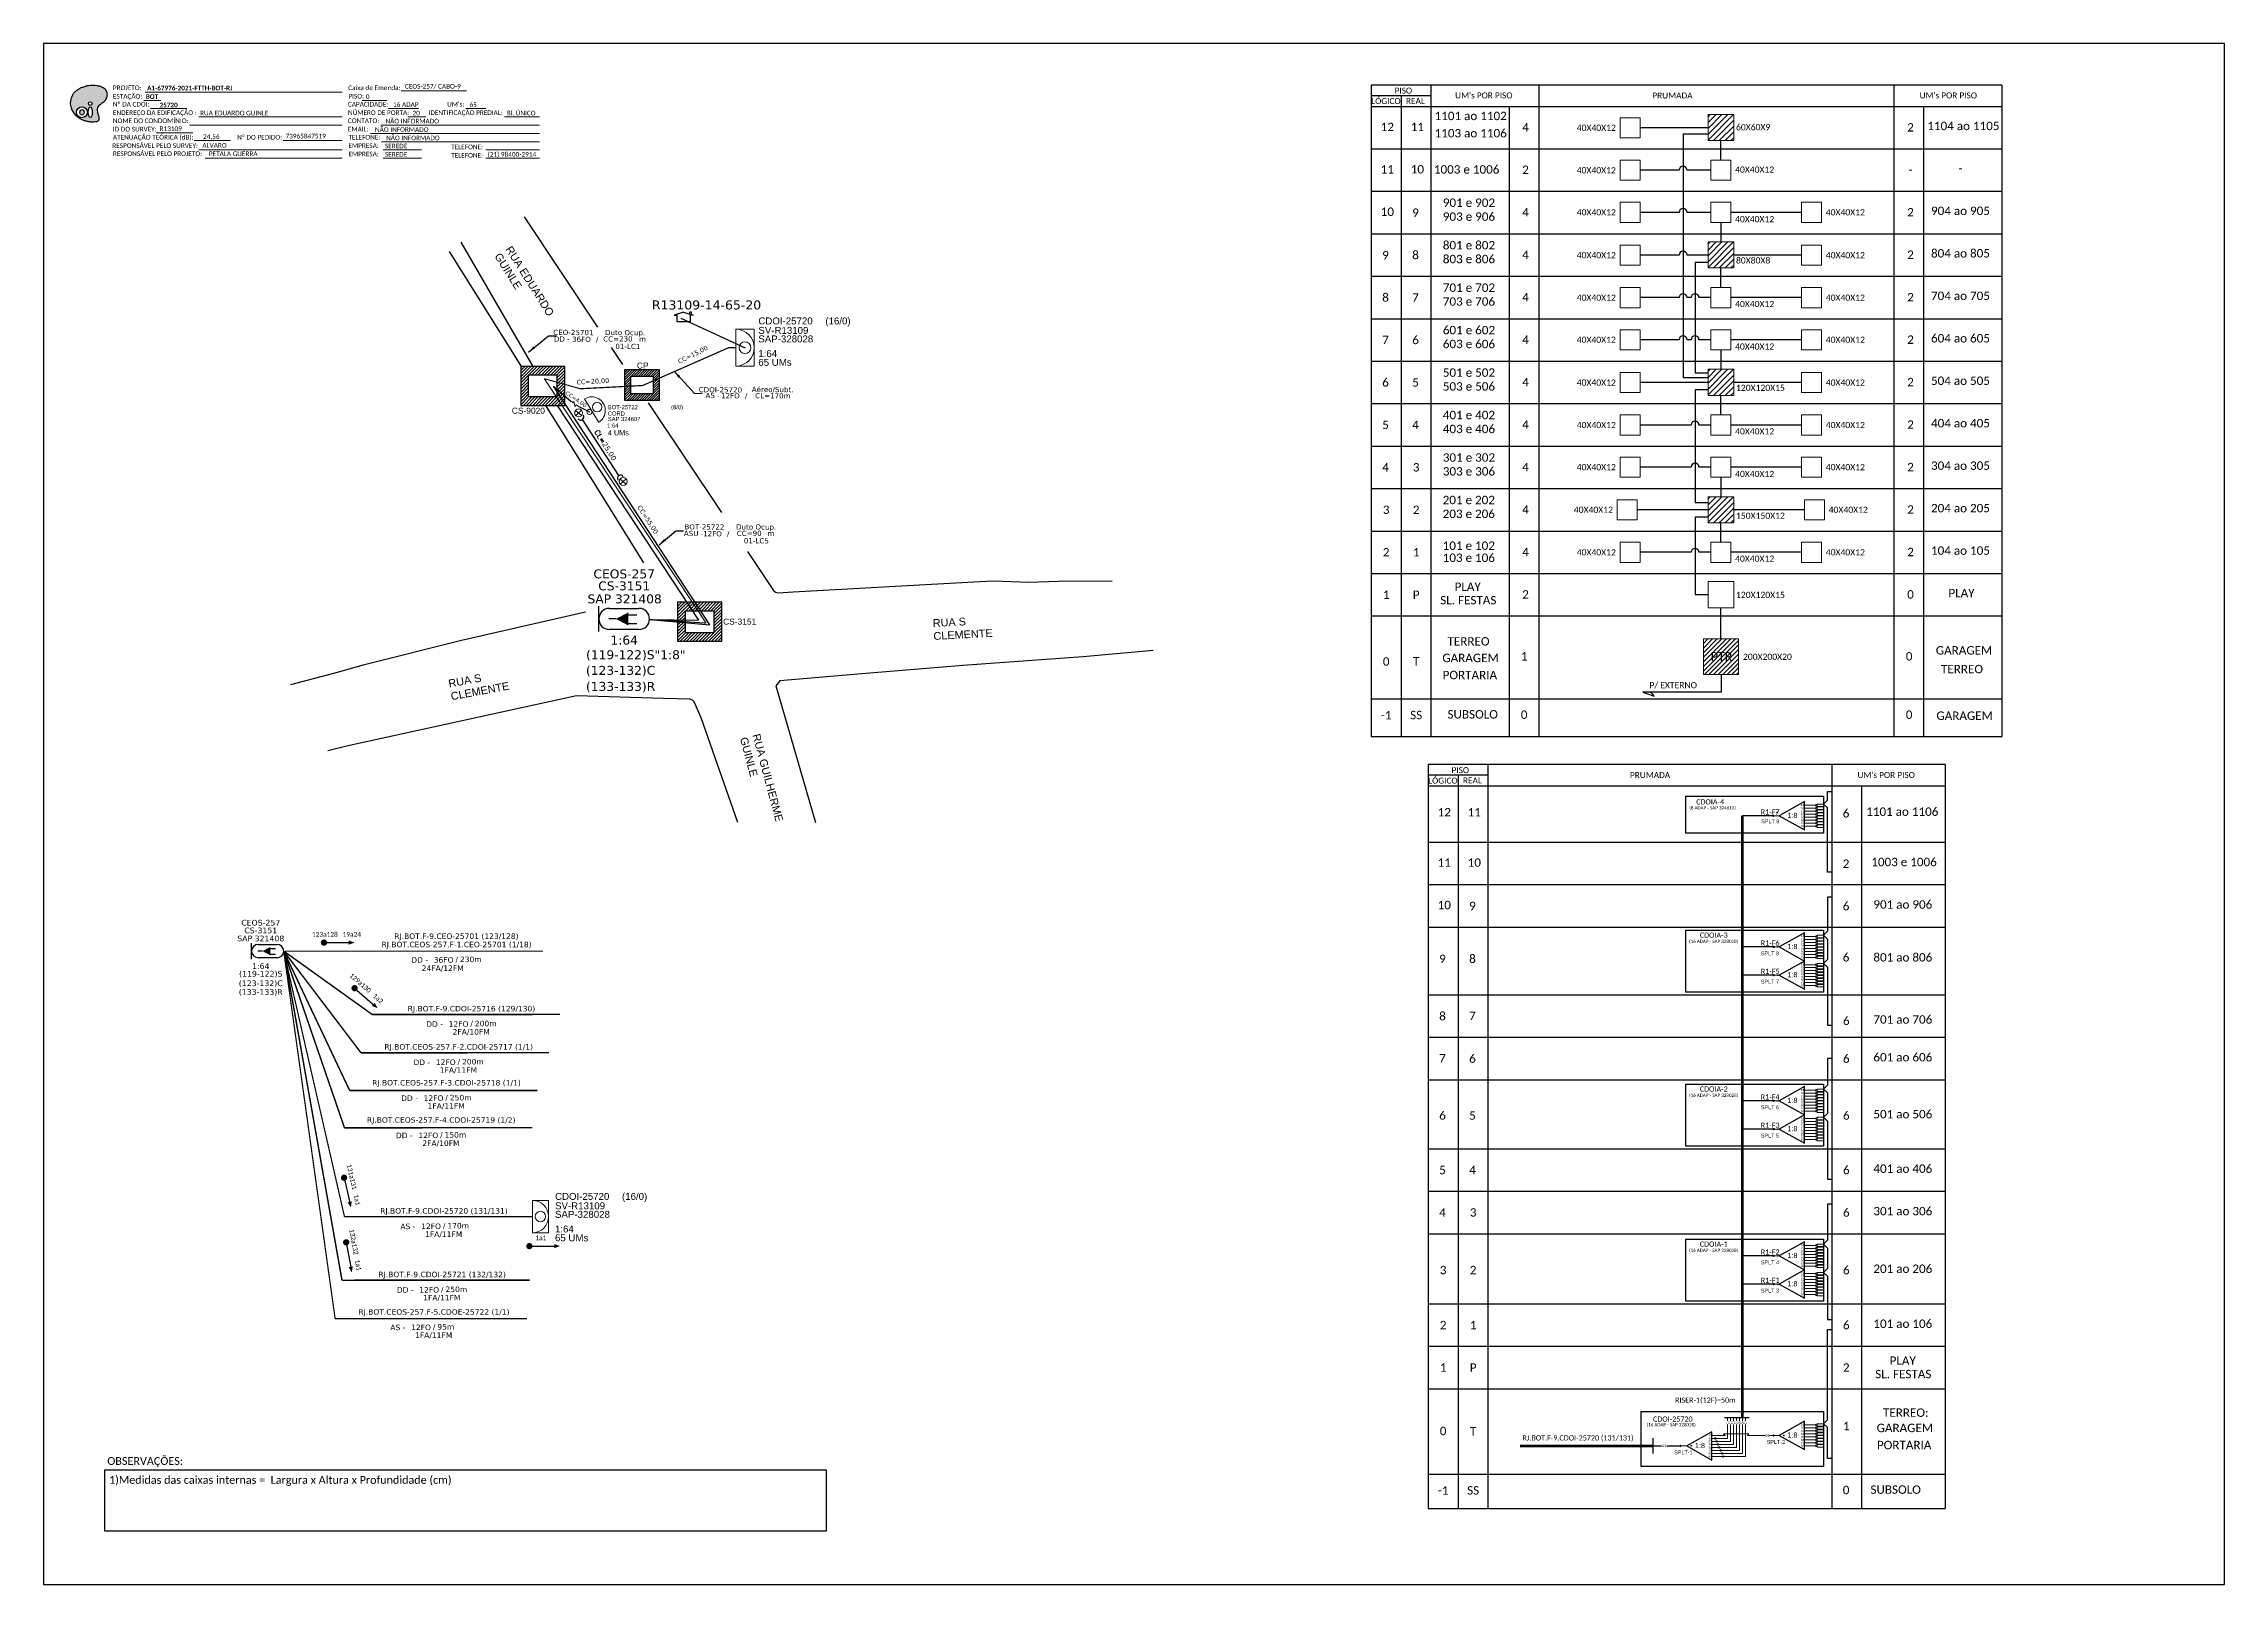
# Paper-space layout 'CDOI-25720' of a CAD drawing. Extents: x 521 to 1362, y -93 to 501.
# The model-space entities are those that its viewports show. They can reach past a viewport. Long polylines and large blocks are cut down to what shows.
import ezdxf
from ezdxf.enums import TextEntityAlignment as Align

# ---------------------------------------------------------------- set-up
doc = ezdxf.new("R2010")
doc.units = 0
doc.linetypes.add('PHANTOM2', pattern=[1.25, 0.625, -0.125, 0.125, -0.125, 0.125, -0.125])
for name, color, linetype in [('10.0-Cartográfico', 4, 'Continuous'), ('10.1-Caixas Subterrâneas', 5, 'Continuous'), ('20.4-CEOS', 1, 'Continuous'), ('CAP a instalar', 1, 'Continuous'), ('CDOI', 1, 'Continuous'), ('celulas gpon', 7, 'Continuous'), ('label_cabos', 7, 'Continuous'), ('Legenda', 1, 'Continuous'), ('locais', 7, 'Continuous'), ('locais legendas', 7, 'Continuous'), ('SETA', 7, 'Continuous'), ('Subida Lateral', 5, 'Continuous'), ('surveys', 7, 'Continuous')]:
    doc.layers.add(name, color=color, linetype=linetype)
for name, color, linetype, lineweight in [('10.4-Postes', 1, 'Continuous', 0), ("20.0-LEGENDA DOS CDO'S", 1, 'Continuous', 0), ('20.1-CDO_INTERIOR', 1, 'Continuous', 0), ('20.2-CDO_POSTE', 1, 'Continuous', 5), ('20.6-CORDOALHA_SUPORTE', 7, 'Continuous', 25), ('40.1-ETIQUETAS', 1, 'Continuous', 20), ('CORDOALHA_SUPORTE', 7, 'Continuous', 25), ('Segmento Logradouro Texto', 251, 'Continuous', 0)]:
    doc.layers.add(name, color=color, linetype=linetype, lineweight=lineweight)
doc.layers.add('DROP DE CLIENTE', color=140, linetype='Continuous', plot=False)
doc.layers.add('EXTRA', color=50, linetype='Continuous', plot=False)
doc.styles.add('ARIAL', font='arial.ttf')
doc.styles.add('DIGICADE', font='arial.ttf')
doc.styles.add('MtXpl_Calibri', font='calibri.ttf')
doc.styles.add('ROMANS', font='romans.shx')
doc.styles.add('siredit', font='verdana.ttf')
doc.styles.add('WMF-Calibri0', font='calibri.ttf')
doc.styles.add('WMF-Calibri1', font='calibrib.ttf')
doc.linetypes.add('FENCELINE1', pattern='A,0.25,-0.1,[133,ltypeshp.shx,S=0.1,R=0,X=-0.1,Y=0],-0.1,1', length=1.45)
doc.dimstyles.new('CC', dxfattribs={"dimtxt": 0.8, "dimasz": 2, "dimexe": 0.18, "dimexo": 0.0625, "dimgap": 0.09, "dimtad": 0, "dimdec": 0, "dimrnd": 1, "dimzin": 0, "dimdsep": 46, "dimtxsty": 'siredit', "dimblk": 'NONE', "dimcen": 0, "dimse1": 1, "dimse2": 1, "dimsd1": 1, "dimsd2": 1, "dimclrt": 7, "dimadec": 0, "dimazin": 0, "dimtfac": 1, "dimtdec": 0, "dimtofl": 0, "dimtmove": 0, "dimatfit": 3, "dimfxl": 0, "dimtolj": 1, "dimtzin": 0, "dimarcsym": 0})

# ---------------------------------------------------------------- blocks, each defined once
blk = doc.blocks.new('OI')
h = blk.add_hatch(color=40)
edge = h.paths.add_edge_path()
edge.add_spline(control_points=[(4.35, -0.67), (3.92, -0.99), (3.26, -1.5), (2.81, -2.59), (2.9, -3.5), (3.06, -4.27), (3.31, -4.85), (3.37, -5.39), (3.4, -5.88), (3.2, -6.4), (2.54, -6.61), (1.65, -6.63), (0.55, -6.67), (-0.56, -6.42), (-1.61, -6.14), (-2.77, -5.61), (-3.92, -4.77), (-4.89, -3.7), (-5.34, -2.65), (-5.6, -1.94), (-5.85, -0.96), (-5.71, 0.47), (-5.1, 2.02), (-4.14, 3.02), (-3.3, 3.61), (-2.37, 4.16), (-1.36, 4.44), (-0.56, 4.7), (0.79, 4.85), (2.24, 4.97), (3.79, 4.57), (4.67, 4.21), (5.44, 3.65), (5.76, 2.99), (6.03, 2.21), (6.01, 1.46), (5.72, 0.64), (5.31, 0.08), (4.88, -0.38), (4.51, -0.55), (4.35, -0.67)], knot_values=[0, 0, 0, 0, 1.60434, 2.417191, 3.427595, 4.282808, 4.776746, 5.304182, 5.888771, 6.258406, 6.858137, 7.79129, 8.986195, 10.124242, 11.187857, 12.242908, 13.953784, 15.414161, 16.515391, 17.349188, 17.675853, 19.552021, 21.515531, 22.568638, 23.63245, 24.621084, 25.782718, 26.745347, 27.142653, 29.870543, 31.004649, 31.921532, 32.709589, 33.801391, 34.042471, 35.192333, 35.971461, 36.628871, 37.254359, 37.836911, 37.836911, 37.836911, 37.836911], degree=3, periodic=0)
h.paths.add_polyline_path([(1.13, -0.87, -1), (-0.04, -0.87, -1)], flags=16)
edge = h.paths.add_edge_path(flags=16)
edge.add_ellipse((0.56, -3.59), major_axis=(-0.02, 1.71), ratio=0.361305, start_angle=0, end_angle=360)
h.paths.add_polyline_path([(-0.36, -3.62, -1), (-3.8, -3.62, -1)], flags=16)
edge = h.paths.add_edge_path(flags=0)
edge.add_ellipse((-2.08, -3.62), major_axis=(0, 0.885), ratio=0.758294, start_angle=0, end_angle=360)
at = {"color": 40}
for centre, radius in [((-2.08, -3.62), 1.72), ((0.54, -0.87), 0.587)]:
    blk.add_circle(centre, radius, dxfattribs=at)
blk.add_ellipse((-2.08, -3.62), major_axis=(0, 0.885), ratio=0.758294, start_param=-3.141592653589792, end_param=3.141592653589792, dxfattribs=at)
blk.add_ellipse((0.56, -3.59), major_axis=(-0.02, 1.71), ratio=0.361305, dxfattribs=at)
at = {"color": 40, "start_tangent": (-0.800898, -0.598801), "end_tangent": (-0.800898, -0.598801)}
blk.add_spline([(4.35, -0.67), (3.2, -1.78), (2.9, -2.54), (2.92, -3.55), (3.12, -4.38), (3.28, -4.85), (3.37, -5.37), (3.35, -5.95), (3.2, -6.29), (2.66, -6.55), (1.73, -6.63), (0.54, -6.62), (-0.58, -6.41), (-1.6, -6.11), (-2.56, -5.67), (-3.95, -4.67), (-4.89, -3.56), (-5.37, -2.56), (-5.64, -1.78), (-5.72, -1.46), (-5.63, 0.42), (-4.84, 2.22), (-4.13, 2.99), (-3.27, 3.62), (-2.4, 4.09), (-1.3, 4.47), (-0.37, 4.72), (0.02, 4.77), (2.75, 4.8), (3.85, 4.53), (4.69, 4.16), (5.31, 3.68), (5.85, 2.73), (5.93, 2.5), (5.94, 1.35), (5.67, 0.62), (5.29, 0.08), (4.84, -0.36), (4.35, -0.67)], degree=3, dxfattribs=at)
blk = doc.blocks.new('ETIQUETA_RS5F')
at = {"layer": '40.1-ETIQUETAS', "color": 0, "style": 'siredit'}
blk.add_text('/', height=1.5, dxfattribs=at).set_placement((1.58, -1.95), align=Align.MIDDLE_RIGHT)
for tag, p in [('ETIQUETA_R_SECUNDARIA', (1.21, 2.1)), ('ETIQUETA_R_PRIMARIA', (1.21, 4.1)), ('F_ATIVAS/F_MORTAS', (1.14, -4.24))]:
    blk.add_attdef(tag, text='', height=1.5, dxfattribs=at).set_placement(p, align=Align.MIDDLE_CENTER)
for tag, p in [('TIPO_CABO', (-6.58, -2.12)), ('CAP_CABO', (0.4, -2.09))]:
    blk.add_attdef(tag, text='', height=1.5, dxfattribs=at).set_placement(p, align=Align.MIDDLE_RIGHT)
blk.add_attdef('METROS', text='', height=1.5, dxfattribs=at).set_placement((2.14, -1.95), align=Align.MIDDLE_LEFT)
for tag, p in [('FUSÃO_1', (0.85, -8.39)), ('FUSÃO_2', (0.85, -10.6)), ('FUSÃO_3', (0.85, -12.93)), ('FUSÃO_4', (0.85, -15.14)), ('FUSÃO_5', (0.85, -17.16))]:
    blk.add_attdef(tag, text='', height=1.5, dxfattribs=at).set_placement(p, align=Align.CENTER)
blk = doc.blocks.new('POLE_POLE')
at = {"layer": '10.4-Postes', "color": 1, "linetype": 'PHANTOM2'}
for points in [[(-0.000008, 0.0000105), (0.0000076, -0.0000022)], [(0.0000072, 0.000011), (-0.0000076, -0.0000027)]]:
    blk.add_lwpolyline(points, dxfattribs=at)
at = {"layer": '10.4-Postes', "color": 1}
blk.add_circle((-0.0000002, 0.0000042), 0.0000101, dxfattribs=at)
blk = doc.blocks.new('SURVEY_SURVEY')
for p, q in [((0, 0.0000127), (-0.0000126, 0.000009)), ((-0.0000126, 0.000009), (-0.0000086, 0.000009)), ((-0.0000086, 0), (-0.0000086, 0.000009)), ((0.0000086, 0), (-0.0000086, 0)), ((0, 0.0000127), (0.0000126, 0.000009)), ((0.0000084, 0.0000132), (0.0000098, 0.0000132)), ((0.0000084, 0.0000103), (0.0000084, 0.0000132)), ((0.0000126, 0.000009), (0.0000086, 0.000009)), ((0.0000086, 0.000009), (0.0000086, 0)), ((0.0000098, 0.0000132), (0.0000098, 0.0000099))]:
    blk.add_line(p, q)
blk = doc.blocks.new('CDOE_CT_POST_DESENHO')
at = {"color": 0}
blk.add_line((2.14, 0.39), (-2.11, 0.39), dxfattribs=at)
for centre, radius in [((0.01, 1.4), 0.733), ((0.01, 0), 0.393)]:
    blk.add_circle(centre, radius, dxfattribs=at)
blk.add_arc((0.01, 0.39), 2.12, 0, 180, dxfattribs=at)
blk = doc.blocks.new('*U116')
at = {"layer": '20.4-CEOS', "color": 7, "style": 'siredit'}
for tag, p in [('FIBRAS_SPLITTER', (0, 0)), ('FIBRAS_TOP_C', (0, -4.13)), ('RESERVA_FINAIS', (0, -5.46))]:
    blk.add_attdef(tag, p, '', height=1.01, dxfattribs=at)
for tag, p, flags in [('ID_ATIVIDADE', (0, -6.77), 3), ('FATOR', (0, -8.09), 1), ('QTDE', (0, -9.4), 1), ('FID', (0, -10.71), 1)]:
    blk.add_attdef(tag, p, '', height=1.01, dxfattribs=dict(at, flags=flags))
blk = doc.blocks.new('Inst CDOE-8 CAIXA DIST OPT CDOE 48F_8D C_SPL OPTAP')
at = {"layer": "20.0-LEGENDA DOS CDO'S", "color": 0, "style": 'ARIAL'}
for tag, p, height in [('CORDOALHA', (0.12, 4.02), 0.8), ('FID', (0.12, 5.25), 0.8), ('FIBRAS_UTILIZADAS', (2.38, 5.26), 0.8), ('1:XX', (-0.01, 1.7), 0.8), ('SAP', (0.12, 2.96), 0.8), ('UMS', (0.14, 0.22), 1)]:
    blk.add_attdef(tag, p, '', height=height, rotation=0.118, dxfattribs=at)
at = {"layer": "20.0-LEGENDA DOS CDO'S", "color": 0}
for tag, p, style, flags in [('ID_ATIVIDADE', (0.12, 6.47), 'ARIAL', 3), ('FATOR', (7.92, 6.47), 'ARIAL', 1), ('QTDE', (0.23, -0.97), 'DIGICADE', 3)]:
    blk.add_attdef(tag, p, '', height=0.8, rotation=0.118, dxfattribs=dict(at, style=style, flags=flags))
blk = doc.blocks.new('Inst CORD ALUMINIO 4.8 MM 3F(sem recursos)')
at = {"color": 0, "lineweight": 0, "style": 'ROMANS'}
blk.add_attdef('FID', (-19.18, -2.21), '', height=1, dxfattribs=at)
at = {"color": 0, "lineweight": 0, "style": 'ROMANS', "flags": 3}
for tag, p in [('FATOR', (-5.2, -4.44)), ('ID_ATIVIDADE', (-5.2, -6.67))]:
    blk.add_attdef(tag, p, '', height=1, dxfattribs=at)
at = {"color": 0, "lineweight": 0, "style": 'ROMANS'}
blk.add_attdef('LANCE', text='', height=1, dxfattribs=at).set_placement((-0.54, -2.21), align=Align.RIGHT)
at = {"layer": 'label_cabos', "color": 0, "style": 'siredit'}
blk.add_attdef('QTDE', (-0.54, -2.21), '', height=1, rotation=359.69, dxfattribs=at)
blk = doc.blocks.new('LEGENDA DOS CABOS')
at = {"layer": 'EXTRA', "color": 0, "style": 'siredit'}
for tag, p in [('ID', (4.6, 0.97)), ('XX', (9.03, 0.97))]:
    blk.add_attdef(tag, text='', height=0.48, rotation=359.69, dxfattribs=at).set_placement(p, align=Align.MIDDLE_CENTER)
at = {"layer": 'Legenda', "color": 0, "style": 'siredit'}
for tag, p in [('TIPO_CABO', (1.31, 0)), ('CABO', (4.69, -0.05)), ('/', (6.81, -0.05)), ('METROS', (10.03, -0.05))]:
    blk.add_attdef(tag, text='', height=0.8, rotation=359.69, dxfattribs=at).set_placement(p, align=Align.MIDDLE_CENTER)
blk = doc.blocks.new('_None')
blk = doc.blocks.new('Inst CB DT OCUP CFOA-SM-DD-S-36')
at = {"layer": 'label_cabos', "color": 0, "style": 'siredit'}
for tag, flags, p in [('ID_ATIVIDADE', 3, (1.31, 2.67)), ('FATOR', 1, (11.56, 2.55))]:
    blk.add_attdef(tag, text='', height=1, rotation=359.69, dxfattribs=dict(at, flags=flags)).set_placement(p, align=Align.MIDDLE_CENTER)
for tag, p in [('TIPO_CABO', (1.11, 0)), ('DESTINO_CABO', (3.13, 1.26)), ('CABO', (4.69, -0.05)), ('/', (7.71, -0.05)), ('LANCE', (10.41, 0.02)), ('TIPO_CABO', (13.11, 1.24)), ('UND', (16.46, 0)), ('FID', (13.65, -1.41))]:
    blk.add_attdef(tag, text='', height=1, rotation=359.69, dxfattribs=at).set_placement(p, align=Align.MIDDLE_CENTER)
blk.add_attdef('QTDE', (11.93, -0.45), '', height=1, rotation=359.69, dxfattribs=at)
blk = doc.blocks.new('Inst CB DT OCUP CFOA-SM-ASU-120-S-12')
at = {"layer": 'label_cabos', "color": 0, "style": 'siredit'}
for tag, flags, p in [('ID_ATIVIDADE', 3, (1.31, 2.67)), ('FATOR', 1, (11.56, 2.55))]:
    blk.add_attdef(tag, text='', height=1, rotation=359.69, dxfattribs=dict(at, flags=flags)).set_placement(p, align=Align.MIDDLE_CENTER)
for tag, p in [('TIPO_CABO', (1.26, 0)), ('DESTINO_CABO', (3.13, 1.26)), ('CABO', (4.69, -0.05)), ('/', (7.71, -0.05)), ('LANCE', (10.91, 0)), ('TIPO_CABO', (13.11, 1.24)), ('UND', (15.96, 0)), ('FID', (13.15, -1.41))]:
    blk.add_attdef(tag, text='', height=1, rotation=359.69, dxfattribs=at).set_placement(p, align=Align.MIDDLE_CENTER)
blk.add_attdef('QTDE', (12.43, -0.47), '', height=1, rotation=359.69, dxfattribs=at)
blk = doc.blocks.new('*X98')
at = {"color": 0, "linetype": 'Continuous'}
for p, q in [((-1.25, 0.34099), (-0.49099, 1.1)), ((-1.25, 0.517767), (-0.667767, 1.1)), ((-1.25, 0.694544), (-0.844544, 1.1)), ((-1.25, 0.87132), (-1.02132, 1.1)), ((-1.25, 1.048097), (-1.198097, 1.1)), ((-1.25, 0.164214), (-0.8035, 0.610714)), ((-1.25, -0.012563), (-0.8035, 0.433937)), ((-1.25, -0.18934), (-0.8035, 0.25716)), ((-1.25, -0.366117), (-0.8035, 0.080383)), ((-0.789214, 0.625), (-0.314214, 1.1)), ((-0.612437, 0.625), (-0.137437, 1.1)), ((-0.43566, 0.625), (0.03934, 1.1)), ((-0.258883, 0.625), (0.216117, 1.1)), ((-0.082107, 0.625), (0.392893, 1.1)), ((0.09467, 0.625), (0.56967, 1.1)), ((0.271447, 0.625), (0.746447, 1.1)), ((0.448223, 0.625), (0.923223, 1.1)), ((0.625, 0.625), (1.1, 1.1)), ((0.801777, 0.625), (1.25, 1.073223)), ((0.8035, 0.449947), (1.25, 0.896447)), ((0.8035, 0.27317), (1.25, 0.71967)), ((0.8035, 0.096393), (1.25, 0.542893)), ((0.8035, -0.080383), (1.25, 0.366117)), ((0.8035, -0.25716), (1.25, 0.18934)), ((0.8035, -0.433937), (1.25, 0.012563)), ((-1.25, -0.542893), (-0.8035, -0.096393)), ((-1.25, -0.71967), (-0.8035, -0.27317)), ((-1.25, -0.896447), (-0.8035, -0.449947)), ((-1.25, -1.073223), (-0.801777, -0.625)), ((-1.1, -1.1), (-0.625, -0.625)), ((-0.923223, -1.1), (-0.448223, -0.625)), ((-0.746447, -1.1), (-0.271447, -0.625)), ((-0.56967, -1.1), (-0.09467, -0.625)), ((-0.392893, -1.1), (0.082107, -0.625)), ((-0.216117, -1.1), (0.258883, -0.625)), ((-0.03934, -1.1), (0.43566, -0.625)), ((0.137437, -1.1), (0.612437, -0.625)), ((0.314214, -1.1), (0.789214, -0.625)), ((0.49099, -1.1), (1.25, -0.34099)), ((0.667767, -1.1), (1.25, -0.517767)), ((0.8035, -0.610714), (1.25, -0.164214)), ((0.844544, -1.1), (1.25, -0.694544)), ((1.02132, -1.1), (1.25, -0.87132)), ((1.198097, -1.1), (1.25, -1.048097))]:
    blk.add_line(p, q, dxfattribs=at)
blk = doc.blocks.new('SPLT_1-8_SC-APC')
at = {"color": 1, "lineweight": 0}
blk.add_lwpolyline([(-17.04, -7.55), (-19.26, -7.55)], dxfattribs=at)
at = {"color": 1}
blk.add_lwpolyline([(-7.37, -2.1), (-17.04, -7.55), (-7.37, -13), (-7.37, -2.1)], dxfattribs=at)
at = {"color": 3, "lineweight": 0}
for points in [[(-2.99, -3.51), (-7.37, -3.51)], [(-7.37, -4.66), (-2.99, -4.66)], [(-7.37, -5.82), (-2.99, -5.82)], [(-7.37, -6.97), (-2.99, -6.97)], [(-7.37, -8.12), (-2.99, -8.12)], [(-2.41, -3.02), (-2.41, -4)], [(-2.41, -3.02), (0, -3.02)], [(-2.41, -4), (0, -4)], [(-2.41, -4.17), (-2.41, -5.16)], [(-2.41, -4.17), (0, -4.17)], [(-2.41, -5.16), (0, -5.16)], [(-2.41, -5.32), (-2.41, -6.31)], [(-2.41, -5.32), (0, -5.32)], [(-2.41, -6.31), (0, -6.31)], [(-2.41, -6.48), (-2.41, -7.46)], [(-2.41, -6.48), (0, -6.48)], [(-2.41, -7.46), (0, -7.46)], [(-2.41, -7.63), (-2.41, -8.62)], [(-2.41, -7.63), (0, -7.63)], [(-7.37, -9.28), (-2.99, -9.28)], [(-7.37, -10.43), (-2.99, -10.43)], [(-7.37, -11.58), (-2.99, -11.58)], [(-2.41, -8.62), (0, -8.62)], [(-2.41, -8.78), (-2.41, -9.77)], [(-2.41, -8.78), (0, -8.78)], [(-2.41, -9.77), (0, -9.77)], [(-2.41, -9.94), (-2.41, -10.92)], [(-2.41, -9.94), (0, -9.94)], [(-2.41, -10.92), (0, -10.92)], [(-2.41, -11.09), (-2.41, -12.08)], [(-2.41, -11.09), (0, -11.09)], [(-2.41, -12.08), (0, -12.08)]]:
    blk.add_lwpolyline(points, dxfattribs=at)
for points in [[(-2.99, -3.22), (-2.41, -3.22), (-2.41, -3.8), (-2.99, -3.8)], [(-2.99, -4.38), (-2.41, -4.38), (-2.41, -4.95), (-2.99, -4.95)], [(-2.99, -5.53), (-2.41, -5.53), (-2.41, -6.1), (-2.99, -6.1)], [(-2.99, -6.68), (-2.41, -6.68), (-2.41, -7.26), (-2.99, -7.26)], [(-2.99, -7.84), (-2.41, -7.84), (-2.41, -8.41), (-2.99, -8.41)], [(-2.99, -8.99), (-2.41, -8.99), (-2.41, -9.56), (-2.99, -9.56)], [(-2.99, -10.14), (-2.41, -10.14), (-2.41, -10.72), (-2.99, -10.72)], [(-2.99, -11.3), (-2.41, -11.3), (-2.41, -11.87), (-2.99, -11.87)]]:
    blk.add_lwpolyline(points, close=True, dxfattribs=at)
at = {"color": 1, "style": 'ARIAL'}
for s, height, p in [('1:8', 2, (-13.91, -8.4)), ('S1', 0.75, (-8.74, -3.78)), ('S2', 0.75, (-8.74, -4.97)), ('S3', 0.75, (-8.74, -6.18)), ('S4', 0.75, (-8.74, -7.36)), ('S5', 0.75, (-8.74, -8.57)), ('S6', 0.75, (-8.74, -9.69)), ('S7', 0.75, (-8.74, -10.78)), ('S8', 0.75, (-8.74, -11.9))]:
    blk.add_text(s, height=height, dxfattribs=at).set_placement(p)
blk = doc.blocks.new('SPLITTER FUTURO')
blk.add_point((0, 0))
at = {"style": 'ARIAL', "text_generation_flag": 6, "flags": 4}
for tag, p, height in [('SPLT', (-6.22, -4.1), 1.5), ('INSTAL.', (-6.25, -6.09), 1.25)]:
    blk.add_attdef(tag, p, '', height=height, rotation=180, dxfattribs=at)
blk = doc.blocks.new('SPLITTER_')
blk.add_point((0, 0))
at = {"style": 'ARIAL', "flags": 4}
blk.add_attdef('SPLT', (0, -3.26), '', height=1.5, dxfattribs=at)

msp = doc.modelspace()

# ---------------------------------------------------------------- hatches: boundary and pattern name
h = msp.add_hatch()
h.set_pattern_fill('ANSI31', color=1, scale=10, style=0)
h.set_pattern_definition([(45, (24.6348, -31.9629), (-0.8838835, 0.8838835), [])])
h.paths.add_polyline_path([(636.25, 352), (649.83, 352), (649.83, 365.76), (636.25, 365.76)])
h.paths.add_polyline_path([(638.26, 356.35), (648.34, 356.35), (648.34, 361.5), (638.26, 361.5)], flags=24)
h = msp.add_hatch(color=3)
h.dxf.hatch_style = 1
edge = h.paths.add_edge_path()
edge.add_arc((663.3, 297.58), 0.242, 0, 360)
h = msp.add_hatch(color=3)
h.dxf.hatch_style = 1
edge = h.paths.add_edge_path()
edge.add_arc((663.33, 247.03), 0.256, 0, 360)
h = msp.add_hatch(color=3)
h.dxf.hatch_style = 1
edge = h.paths.add_edge_path()
edge.add_arc((663.33, 236.13), 0.256, 0, 360)
h = msp.add_hatch(color=3)
h.dxf.hatch_style = 1
edge = h.paths.add_edge_path()
edge.add_arc((663.33, 187.7), 0.256, 0, 360)
h = msp.add_hatch(color=3)
h.dxf.hatch_style = 1
edge = h.paths.add_edge_path()
edge.add_arc((663.33, 176.8), 0.256, 0, 360)
h = msp.add_hatch(color=3)
h.dxf.hatch_style = 1
edge = h.paths.add_edge_path()
edge.add_arc((663.33, 127.91), 0.256, 0, 360)
h = msp.add_hatch(color=3)
h.dxf.hatch_style = 1
edge = h.paths.add_edge_path()
edge.add_arc((663.33, 117.02), 0.256, 0, 360)
h = msp.add_hatch(color=3)
h.dxf.hatch_style = 1
edge = h.paths.add_edge_path()
edge.add_arc((663.3, 58.67), 0.242, 0, 360)
h = msp.add_hatch(color=3)
h.dxf.hatch_style = 1
edge = h.paths.add_edge_path()
edge.add_arc((627.4, 54.64), 0.242, 0, 360)
h = msp.add_hatch(color=3)
h.dxf.hatch_style = 1
edge = h.paths.add_edge_path()
edge.add_arc((640.89, 57.52), 0.242, 0, 360)
h = msp.add_hatch(color=3)
h.dxf.hatch_style = 1
edge = h.paths.add_edge_path()
edge.add_arc((641.39, 56.37), 0.242, 0, 360)
h = msp.add_hatch(color=3)
h.dxf.hatch_style = 1
edge = h.paths.add_edge_path()
edge.add_arc((641.89, 55.22), 0.242, 0, 360)
h = msp.add_hatch(color=3)
h.dxf.hatch_style = 1
edge = h.paths.add_edge_path()
edge.add_arc((642.39, 54.06), 0.242, 0, 360)
h = msp.add_hatch(color=3)
h.dxf.hatch_style = 1
edge = h.paths.add_edge_path()
edge.add_arc((642.89, 52.91), 0.242, 0, 360)
h = msp.add_hatch(color=3)
h.dxf.hatch_style = 1
edge = h.paths.add_edge_path()
edge.add_arc((643.39, 51.76), 0.242, 0, 360)
h = msp.add_hatch(color=3)
h.dxf.hatch_style = 1
edge = h.paths.add_edge_path()
edge.add_arc((643.89, 50.6), 0.242, 0, 360)

# ---------------------------------------------------------------- linework, layer by layer
for p, q in [((837.17, 595.26), (-3.83, 595.26)), ((-3.83, 595.26), (-3.83, 1.26)), ((837.17, 1.26), (837.17, 595.26)), ((530.09, 317.31), (530.09, 30.53)), ((729.51, 317.31), (729.51, 30.53)), ((530.09, 43.8), (729.51, 43.8)), ((-3.83, 1.26), (837.17, 1.26))]:
    msp.add_line(p, q)
at = {"color": 1, "linetype": 'Continuous'}
for p, q in [((638.04, 567.05), (638.92, 567.93)), ((638.04, 564.8), (641.16, 567.93)), ((638.04, 562.56), (643.41, 567.93)), ((638.04, 560.31), (645.65, 567.93)), ((638.04, 558.07), (647.9, 567.93)), ((640.1, 557.89), (647.94, 565.72)), ((642.35, 557.89), (647.94, 563.48)), ((644.59, 557.89), (647.94, 561.23)), ((646.84, 557.89), (647.94, 558.99)), ((638.04, 517.93), (638.92, 518.81)), ((638.04, 515.68), (641.16, 518.81)), ((638.04, 513.44), (643.41, 518.81)), ((638.04, 511.19), (645.65, 518.81)), ((638.04, 508.95), (647.9, 518.81)), ((640.1, 508.77), (647.94, 516.61)), ((642.35, 508.77), (647.94, 514.36)), ((644.59, 508.77), (647.94, 512.12)), ((646.84, 508.77), (647.94, 509.87)), ((638.04, 468.81), (638.92, 469.7)), ((638.04, 466.57), (641.16, 469.7)), ((638.04, 464.32), (643.41, 469.7)), ((638.04, 462.08), (645.65, 469.7)), ((638.04, 459.83), (647.9, 469.7)), ((640.1, 459.65), (647.94, 467.49)), ((642.35, 459.65), (647.94, 465.25)), ((644.59, 459.65), (647.94, 463)), ((646.84, 459.65), (647.94, 460.76)), ((638.04, 419.7), (638.92, 420.58)), ((638.04, 417.45), (641.16, 420.58)), ((638.04, 415.21), (643.41, 420.58)), ((638.04, 412.96), (645.65, 420.58)), ((638.04, 410.72), (647.9, 420.58)), ((640.1, 410.54), (647.94, 418.38)), ((642.35, 410.54), (647.94, 416.13)), ((644.59, 410.54), (647.94, 413.89)), ((646.84, 410.54), (647.94, 411.64))]:
    msp.add_line(p, q, dxfattribs=at)
at = {"color": 3}
for p, q in [((642.99, 550.33), (642.99, 557.84)), ((642.99, 526.33), (642.99, 518.81)), ((642.99, 501.21), (642.99, 508.73)), ((642.99, 477.21), (642.99, 469.7)), ((642.99, 452.1), (642.99, 459.61)), ((642.99, 428.1), (642.99, 420.58)), ((642.99, 403.02), (642.99, 410.54))]:
    msp.add_line(p, q, dxfattribs=at)
at = {"color": 5}
msp.add_line((663.3, 297.58), (651.27, 297.58), dxfattribs=at)
at = {"color": 7, "lineweight": 0}
for points in [[(34.76, 573.3), (41.31, 573.3)], [(35.28, 576.58), (111.25, 576.58)], [(119.05, 573.34), (128.53, 573.34)], [(134.09, 577.07), (159.22, 577.07)], [(37.42, 570.23), (51.37, 570.23)], [(52.58, 563.88), (111.25, 563.88)], [(55.99, 566.99), (111.25, 566.99)], [(126.21, 563.88), (187.44, 563.88)], [(129.1, 570.23), (140.71, 570.23)], [(136.68, 566.99), (143.62, 566.99)], [(159.04, 570.23), (166.7, 570.23)], [(173.85, 566.99), (187.41, 566.99)], [(39.74, 560.82), (53.69, 560.82)], [(54.28, 557.85), (68.22, 557.85)], [(88.51, 557.85), (111.27, 557.85)], [(122.17, 560.64), (187.44, 560.64)], [(126.46, 557.41), (187.44, 557.41)], [(55.99, 554.29), (111.25, 554.29)], [(58.48, 551.06), (111.25, 551.06)], [(127.07, 554.29), (141.86, 554.29)], [(127.07, 551.06), (141.86, 551.06)], [(166.67, 554.29), (187.44, 554.29)], [(166.67, 551.06), (187.44, 551.06)], [(644.62, 58.67), (644.06, 59.3), (647.75, 59.3)], [(653.25, 58.67), (653.8, 59.3), (647.75, 59.3)], [(639.51, 58.67), (644.62, 58.67)], [(639.51, 57.52), (640.89, 57.52)], [(639.51, 56.37), (641.39, 56.37)], [(639.51, 55.22), (641.89, 55.22)], [(639.51, 54.06), (642.39, 54.06)], [(639.51, 52.91), (642.89, 52.91)], [(639.51, 51.76), (643.39, 51.76)], [(639.51, 50.6), (643.89, 50.6)], [(660.07, 58.67), (653.25, 58.67)], [(663.06, 58.67), (661.67, 58.67)]]:
    msp.add_lwpolyline(points, dxfattribs=at)
at = {"color": 0}
for points in [[(751.34, 579.3), (508.12, 579.3)], [(531.27, 575.18), (508.12, 575.18)], [(508.12, 571.07), (751.34, 571.07)], [(729.51, 317.31), (530.09, 317.31)], [(553.24, 313.2), (530.09, 313.2)]]:
    msp.add_lwpolyline(points, dxfattribs=at)
for points in [[(508.12, 579.3), (508.12, 328.2)], [(519.7, 575.18), (519.7, 328.2)], [(531.27, 328.2), (531.27, 579.3)], [(572.86, 328.2), (572.86, 579.3)], [(709.75, 579.3), (709.75, 328.2)], [(751.34, 579.3), (751.34, 328.2)], [(508.12, 571.07), (751.34, 571.07)], [(561.29, 571.07), (561.29, 328.2)], [(721.32, 328.2), (721.32, 571.07)], [(508.12, 554.7), (751.34, 554.7)], [(508.12, 538.33), (751.34, 538.33)], [(508.12, 521.96), (751.34, 521.96)], [(508.12, 505.58), (751.34, 505.58)], [(508.12, 489.21), (751.34, 489.21)], [(508.12, 472.84), (751.34, 472.84)], [(508.12, 456.47), (751.34, 456.47)], [(508.12, 440.1), (751.34, 440.1)], [(508.12, 423.72), (751.34, 423.72)], [(508.12, 407.35), (751.34, 407.35)], [(508.12, 390.98), (751.34, 390.98)], [(508.12, 374.61), (751.34, 374.61)], [(508.12, 342.69), (751.34, 342.69)], [(508.12, 328.2), (751.34, 328.2)], [(541.66, 313.2), (541.66, 30.53)], [(553.24, 30.53), (553.24, 317.31)], [(685.78, 317.31), (685.78, 30.53)], [(530.09, 309.09), (729.51, 309.09)], [(697.35, 30.53), (697.35, 309.09)], [(530.09, 287.43), (729.51, 287.43)], [(530.09, 271.06), (729.51, 271.06)], [(530.09, 254.68), (729.51, 254.68)], [(530.09, 228.53), (729.51, 228.53)], [(530.09, 212.16), (729.51, 212.16)], [(530.09, 195.79), (729.51, 195.79)], [(530.09, 169.21), (729.51, 169.21)], [(530.09, 152.83), (729.51, 152.83)], [(530.09, 136.46), (729.51, 136.46)], [(530.09, 109.42), (729.51, 109.42)], [(530.09, 93.05), (729.51, 93.05)], [(530.09, 76.68), (729.51, 76.68)], [(530.09, 30.53), (729.51, 30.53)]]:
    msp.add_lwpolyline(points)
at = {"lineweight": 0}
for points in [[(604.18, 566.7), (611.84, 566.7), (611.84, 558.93), (604.18, 558.93)], [(604.18, 550.33), (611.84, 550.33), (611.84, 542.56), (604.18, 542.56)], [(646.82, 550.33), (639.16, 550.33), (639.16, 542.56), (646.82, 542.56)], [(604.18, 526.33), (611.84, 526.33), (611.84, 534.1), (604.18, 534.1)], [(646.82, 526.33), (639.16, 526.33), (639.16, 534.1), (646.82, 534.1)], [(681.8, 526.33), (674.13, 526.33), (674.13, 534.1), (681.8, 534.1)], [(604.18, 517.58), (611.84, 517.58), (611.84, 509.82), (604.18, 509.82)], [(681.8, 517.58), (674.13, 517.58), (674.13, 509.82), (681.8, 509.82)], [(604.18, 501.21), (611.84, 501.21), (611.84, 493.44), (604.18, 493.44)], [(646.82, 501.21), (639.16, 501.21), (639.16, 493.44), (646.82, 493.44)], [(681.8, 501.21), (674.13, 501.21), (674.13, 493.44), (681.8, 493.44)], [(604.18, 477.21), (611.84, 477.21), (611.84, 484.98), (604.18, 484.98)], [(646.82, 477.21), (639.16, 477.21), (639.16, 484.98), (646.82, 484.98)], [(681.8, 477.21), (674.13, 477.21), (674.13, 484.98), (681.8, 484.98)], [(604.18, 468.47), (611.84, 468.47), (611.84, 460.7), (604.18, 460.7)], [(681.8, 468.47), (674.13, 468.47), (674.13, 460.7), (681.8, 460.7)], [(604.18, 452.1), (611.84, 452.1), (611.84, 444.33), (604.18, 444.33)], [(646.82, 452.1), (639.16, 452.1), (639.16, 444.33), (646.82, 444.33)], [(681.8, 452.1), (674.13, 452.1), (674.13, 444.33), (681.8, 444.33)], [(604.18, 428.1), (611.84, 428.1), (611.84, 435.86), (604.18, 435.86)], [(646.82, 428.1), (639.16, 428.1), (639.16, 435.86), (646.82, 435.86)], [(681.8, 428.1), (674.13, 428.1), (674.13, 435.86), (681.8, 435.86)], [(603.06, 419.44), (610.72, 419.44), (610.72, 411.67), (603.06, 411.67)], [(682.92, 419.44), (675.25, 419.44), (675.25, 411.67), (682.92, 411.67)], [(604.18, 403.02), (611.84, 403.02), (611.84, 395.25), (604.18, 395.25)], [(646.82, 403.02), (639.16, 403.02), (639.16, 395.25), (646.82, 395.25)], [(681.8, 403.02), (674.13, 403.02), (674.13, 395.25), (681.8, 395.25)], [(647.94, 387.84), (638.04, 387.84), (638.04, 377.79), (647.94, 377.79)]]:
    msp.add_lwpolyline(points, close=True, dxfattribs=at)
at = {"color": 1, "lineweight": 0}
for points in [[(647.94, 567.93), (638.04, 567.93), (638.04, 557.89), (647.94, 557.89)], [(647.94, 518.81), (638.04, 518.81), (638.04, 508.77), (647.94, 508.77)], [(647.94, 469.7), (638.04, 469.7), (638.04, 459.65), (647.94, 459.65)], [(647.94, 420.58), (638.04, 420.58), (638.04, 410.54), (647.94, 410.54)], [(636.25, 365.76), (649.83, 365.76), (649.83, 352), (636.25, 352)]]:
    msp.add_lwpolyline(points, close=True, dxfattribs=at)
at = {"color": 3}
for points in [[(638.04, 562.82), (611.84, 562.82)], [(638.04, 560.35), (628.43, 560.35), (628.43, 466.52), (638.04, 466.52)], [(626.91, 546.44), (611.84, 546.44)], [(639.16, 546.44), (629.95, 546.44)], [(626.91, 530.21), (611.84, 530.21)], [(639.16, 530.21), (629.95, 530.21)], [(674.13, 530.21), (646.82, 530.21)], [(626.91, 513.7), (611.84, 513.7)], [(638.04, 513.7), (629.95, 513.7)], [(674.13, 513.7), (647.94, 513.7)], [(638.04, 510.94), (633.03, 510.94), (633.03, 468.28), (638.04, 468.28)], [(626.91, 497.33), (611.84, 497.33)], [(631.51, 497.33), (629.95, 497.33)], [(639.16, 497.33), (634.56, 497.33)], [(674.13, 497.33), (646.82, 497.33)], [(626.91, 481.1), (611.84, 481.1)], [(631.51, 481.1), (629.95, 481.1)], [(639.16, 481.1), (634.56, 481.1)], [(674.13, 481.1), (646.82, 481.1)], [(638.04, 464.58), (611.84, 464.58)], [(674.13, 464.58), (647.94, 464.58)], [(638.04, 461.83), (633.03, 461.83), (633.03, 418.34), (638.04, 418.34)], [(631.51, 448.21), (611.84, 448.21)], [(639.16, 448.21), (634.56, 448.21)], [(674.13, 448.21), (646.82, 448.21)], [(631.51, 431.98), (611.84, 431.98)], [(639.16, 431.98), (634.56, 431.98)], [(674.13, 431.98), (646.82, 431.98)], [(638.04, 415.56), (610.72, 415.56)], [(638.04, 412.71), (633.03, 412.71), (633.03, 382.82), (638.04, 382.82)], [(675.25, 415.56), (647.94, 415.56)], [(631.51, 399.14), (611.84, 399.14)], [(639.16, 399.14), (634.56, 399.14)], [(674.13, 399.14), (646.82, 399.14)], [(642.99, 365.76), (642.99, 377.79)], [(685.78, 275.89), (684.13, 275.89), (684.13, 300.6), (682.56, 302.11), (684.13, 303.62), (684.13, 306.97), (685.78, 306.97)], [(685.79, 266.19), (684.14, 266.19), (684.13, 253.06), (682.56, 251.56), (684.13, 250.05), (684.13, 242.17), (682.56, 240.66), (684.13, 239.15), (684.13, 216.85), (685.78, 216.85)], [(685.79, 204.04), (684.14, 204.04), (684.13, 193.74), (682.56, 192.23), (684.13, 190.72), (684.13, 182.84), (682.56, 181.33), (684.13, 179.82), (684.13, 157.52), (685.78, 157.52)], [(685.79, 147.84), (684.14, 147.84), (684.13, 133.95), (682.56, 132.44), (684.13, 130.93), (684.13, 123.05), (682.56, 121.55), (684.13, 120.04), (684.13, 103.36), (685.78, 103.36)], [(685.78, 49.75), (684.13, 49.75), (684.13, 61.69), (682.56, 63.2), (684.13, 64.71), (684.13, 99.57), (685.78, 99.57)], [(616.93, 54.65), (620.09, 54.65)], [(622.16, 54.64), (627.4, 54.64)]]:
    msp.add_lwpolyline(points, dxfattribs=at)
at = {"color": 1}
for points in [[(643.04, 352), (643.04, 345.26), (612.9, 345.26)], [(612.9, 345.26), (617.31, 343.67)], [(617.31, 343.67), (615.91, 345.5)], [(639.51, 60.09), (629.84, 54.64), (639.51, 49.19), (639.51, 60.09)], [(616.93, 51.73), (616.93, 57.58)]]:
    msp.add_lwpolyline(points, dxfattribs=at)
for points in [[(629.43, 305.13), (682.56, 305.13), (682.56, 290.81), (629.43, 290.81)], [(629.43, 253.46), (682.56, 253.46), (682.56, 229.56), (629.43, 229.56)], [(629.43, 194.13), (682.56, 194.13), (682.56, 170.24), (629.43, 170.24)], [(629.43, 134.34), (682.56, 134.34), (682.56, 110.45), (629.43, 110.45)], [(612.29, 67.88), (682.56, 67.88), (682.56, 46.76), (612.29, 46.76)]]:
    msp.add_lwpolyline(points, close=True, dxfattribs=at)
at = {"color": 5, "const_width": 1}
msp.add_lwpolyline([(651.27, 65.59), (651.27, 297.58)], dxfattribs=at)
at = {"const_width": 1.21}
for points in [[(103.67, 248.67, 1), (104.88, 248.67, 1)], [(115.64, 231.51, 1), (116.56, 230.71, 1)], [(111.9, 158.63, 1), (112.17, 157.45, 1)], [(112.73, 133.71, 1), (112.95, 132.52, 1)], [(182.9, 131.66, 1), (184.11, 131.66, 1)]]:
    msp.add_lwpolyline(points, format="xyb", close=True, dxfattribs=at)
at = {"color": 5}
for points in [[(663.3, 247.03), (651.27, 247.03)], [(663.3, 236.13), (651.27, 236.13)], [(663.3, 187.7), (651.27, 187.7)], [(663.3, 176.8), (651.27, 176.8)], [(663.3, 127.91), (651.27, 127.91)], [(663.3, 117.02), (651.27, 117.02)], [(644.4, 65.59), (653.84, 65.59)]]:
    msp.add_lwpolyline(points, dxfattribs=at)
at = {"color": 5, "lineweight": 0}
for points in [[(641.13, 57.52), (645.55, 57.52), (645.55, 62.88)], [(641.63, 56.37), (646.71, 56.37), (646.71, 62.87)], [(642.13, 55.22), (647.87, 55.22), (647.87, 62.88)], [(642.63, 54.06), (649.02, 54.06), (649.02, 62.88)], [(643.13, 52.91), (650.18, 52.91), (650.18, 62.88)], [(643.63, 51.76), (651.34, 51.76), (651.34, 62.88)], [(644.13, 50.6), (652.49, 50.6), (652.49, 62.88)], [(645.55, 65.59), (645.55, 64.3)], [(646.71, 65.59), (646.71, 64.3)], [(647.87, 65.59), (647.87, 64.3)], [(649.02, 65.59), (649.02, 64.3)], [(650.18, 65.59), (650.18, 64.3)], [(651.34, 65.59), (651.34, 64.3)], [(652.49, 65.59), (652.49, 64.3)]]:
    msp.add_lwpolyline(points, dxfattribs=at)
at = {"color": 1, "const_width": 1}
msp.add_lwpolyline([(565.56, 54.65), (616.93, 54.65)], dxfattribs=at)
at = {"color": 1, "lineweight": 0}
msp.add_lwpolyline([(629.84, 54.64), (627.62, 54.64)], dxfattribs=at)
at = {"color": 0}
msp.add_lwpolyline([(19.73, 45.46), (297.98, 45.46), (297.98, 21.75), (19.73, 21.75)], close=True, dxfattribs=at)
at = {"color": 3}
for centre, radius in [((663.3, 297.58), 0.242), ((663.33, 247.03), 0.256), ((663.33, 236.13), 0.256), ((663.33, 187.7), 0.256), ((663.33, 176.8), 0.256), ((663.33, 127.91), 0.256), ((663.33, 117.02), 0.256), ((663.3, 58.67), 0.242), ((627.4, 54.64), 0.242), ((640.89, 57.52), 0.242), ((641.39, 56.37), 0.242), ((641.89, 55.22), 0.242), ((642.39, 54.06), 0.242), ((642.89, 52.91), 0.242), ((643.39, 51.76), 0.242), ((643.89, 50.6), 0.242)]:
    msp.add_circle(centre, radius, dxfattribs=at)
for centre in [(628.43, 546.44), (628.43, 530.21), (628.43, 513.7), (628.43, 497.33), (633.03, 497.33), (628.43, 481.1), (633.03, 481.1), (633.03, 448.21), (633.03, 431.98), (633.03, 399.14)]:
    msp.add_arc(centre, 1.52, 0, 180, dxfattribs=at)
at = {"layer": '10.0-Cartográfico'}
for points in [[(181.45, 528.43), (209.81, 485.98)], [(178.36, 474.1), (152.7, 515.16)], [(180.41, 470.81), (178.36, 474.1)], [(215.06, 478.12), (219.47, 471.51)], [(204.21, 432.71), (189.78, 455.81)], [(229.34, 456.73), (257.58, 414.46)], [(227.69, 395.13), (204.21, 432.71)], [(267.65, 399.4), (277.69, 384.36), (278.44, 383.74), (279.44, 383.55), (285.2, 383.87)], [(285.2, 383.87), (357.17, 387.89), (362.66, 388.16), (376.07, 387.69), (387.36, 388.07), (408.3, 388.09)], [(91.52, 348.22), (110.04, 353.03), (119.4, 355.82), (157.27, 365.29), (205.11, 376.23)], [(424.05, 361.25), (397.06, 358.8), (350.62, 355.54), (311.69, 352.35), (280.06, 349.61), (278.54, 347.73), (293.79, 295.01)], [(424.05, 361.25), (397.06, 358.8), (350.62, 355.54), (311.69, 352.35), (280.06, 349.61), (278.54, 347.73), (293.79, 295.01)], [(235.18, 342.77), (201.71, 343.76), (114.09, 324.64), (105.71, 322.59)], [(263.94, 295.01), (249.71, 335.28), (247.06, 341.51), (246.37, 342.19), (245.39, 342.47), (235.18, 342.77)]]:
    msp.add_lwpolyline(points, dxfattribs=at)
at = {"layer": '10.1-Caixas Subterrâneas', "color": 30}
for p, q in [((180.15, 470.81), (180.15, 455.81)), ((197.19, 470.81), (180.15, 470.81)), ((183.19, 459.05), (183.19, 467.57)), ((183.19, 467.57), (194.15, 467.57)), ((194.15, 467.57), (194.15, 459.05)), ((197.19, 455.81), (197.19, 470.81)), ((220.22, 469.56), (220.22, 457.74)), ((233.66, 469.56), (220.22, 469.56)), ((222.62, 460.29), (222.62, 467.01)), ((222.62, 467.01), (231.26, 467.01)), ((231.26, 467.01), (231.26, 460.29)), ((233.66, 457.74), (233.66, 469.56)), ((180.15, 455.81), (197.19, 455.81)), ((194.15, 459.05), (183.19, 459.05)), ((220.22, 457.74), (233.66, 457.74)), ((231.26, 460.29), (222.62, 460.29)), ((240.68, 379.87), (240.68, 364.87)), ((257.72, 379.87), (240.68, 379.87)), ((257.72, 364.87), (257.72, 379.87)), ((243.72, 368.11), (243.72, 376.63)), ((243.72, 376.63), (254.68, 376.63)), ((254.68, 376.63), (254.68, 368.11)), ((240.68, 364.87), (257.72, 364.87)), ((254.68, 368.11), (243.72, 368.11))]:
    msp.add_line(p, q, dxfattribs=at)
at = {"layer": '20.1-CDO_INTERIOR', "color": 1, "lineweight": 18}
for points in [[(270.18, 470.94), (270.19, 485.13), (263.1, 485.13), (263.09, 470.94)], [(190.89, 136.8), (190.89, 149.3), (184.64, 149.3), (184.64, 136.8)]]:
    msp.add_lwpolyline(points, close=True, dxfattribs=at)
for centre, radius in [((266.64, 478.03), 2.27), ((187.76, 143.05), 2)]:
    msp.add_circle(centre, radius, dxfattribs=at)
for centre, radius, start, end in [((263.09, 478.04), 7.09, 269.97241, 89.97241), ((184.64, 143.05), 6.25, 270, 90)]:
    msp.add_arc(centre, radius, start, end, dxfattribs=at)
at = {"layer": '20.4-CEOS', "color": 5}
for p, q in [((214.36, 377.53), (225.77, 377.53)), ((225.77, 369.4), (214.36, 369.4)), ((78.96, 247.97), (86.19, 247.97)), ((86.19, 242.82), (78.96, 242.82))]:
    msp.add_line(p, q, dxfattribs=at)
for points in [[(210.3, 368.56), (210.3, 378.37)], [(216.92, 373.46), (214.17, 373.46)], [(221.42, 375.08), (224.88, 375.08)], [(221.42, 371.69), (224.88, 371.69)], [(76.38, 242.29), (76.38, 248.5)], [(80.58, 245.4), (78.84, 245.4)], [(83.43, 246.42), (85.62, 246.42)], [(83.43, 244.27), (85.62, 244.27)]]:
    msp.add_lwpolyline(points, dxfattribs=at)
for points in [[(216.92, 373.46, 0, 5.02, 0), (221.63, 373.46, 5.02, 5.02, 0)], [(80.58, 245.4, 0, 3.18, 0), (83.56, 245.4, 3.18, 3.18, 0)]]:
    msp.add_lwpolyline(points, format="xyseb", dxfattribs=at)
for centre, radius, start, end in [((214.36, 373.46), 4.07, 90, 270), ((225.77, 373.46), 4.07, 270, 90), ((78.96, 245.4), 2.58, 90, 270), ((86.19, 245.4), 2.58, 270, 90)]:
    msp.add_arc(centre, radius, start, end, dxfattribs=at)
at = {"layer": 'CAP a instalar', "color": 7, "ltscale": 50}
for p, q in [((185, 470.81), (157.24, 518.77)), ((189.89, 462.37), (189.89, 462.37)), ((194.21, 455.81), (248.78, 372.94)), ((229.89, 373.26), (248.78, 372.94))]:
    msp.add_line(p, q, dxfattribs=at)
at = {"layer": 'CAP a instalar', "color": 7, "linetype": 'FENCELINE1', "ltscale": 10}
for p, q in [((253.03, 371.2), (192.83, 463.16)), ((192.83, 463.16), (199.44, 457.48))]:
    msp.add_line(p, q, dxfattribs=at)
at = {"layer": 'CAP a instalar', "color": 7, "linetype": 'FENCELINE1', "ltscale": 50}
for p, q in [((202.36, 455.45), (206.63, 453.3)), ((229.89, 373.26), (253.03, 371.2))]:
    msp.add_line(p, q, dxfattribs=at)
at = {"layer": 'CAP a instalar', "color": 10, "linetype": 'FENCELINE1', "ltscale": 10, "const_width": 0.467}
for points in [[(203.13, 462.2), (227.17, 463.45), (260.45, 478.08), (263, 478.08)], [(189.25, 466.09), (251.67, 371.85)], [(88.76, 245.4), (112.19, 143.01)], [(112.19, 143.01), (184.64, 143.05)]]:
    msp.add_lwpolyline(points, dxfattribs=at)
at = {"layer": 'CAP a instalar', "color": 10, "linetype": 'FENCELINE1', "ltscale": 50, "const_width": 0.4}
for points in [[(189.25, 466.09), (203.13, 462.2)], [(229.89, 373.26), (251.67, 371.85), (251.67, 371.85)]]:
    msp.add_lwpolyline(points, dxfattribs=at)
at = {"layer": 'CAP a instalar', "color": 8, "ltscale": 7, "const_width": 0.565}
for points in [[(88.76, 245.4), (122.85, 220.99)], [(88.76, 245.4), (118.56, 206.19)], [(88.76, 245.4), (114.2, 191.64)], [(88.76, 245.4), (112.19, 177.28)], [(111.23, 118.51), (88.76, 245.4)], [(122.85, 220.96), (195.29, 220.99)], [(118.56, 206.19), (191.02, 206.22)], [(114.2, 191.64), (186.62, 191.67)], [(112.19, 177.28), (184.62, 177.31)], [(111.19, 118.51), (183.6, 118.55)]]:
    msp.add_lwpolyline(points, dxfattribs=at)
at = {"layer": 'CAP a instalar', "color": 7, "linetype": 'FENCELINE1', "ltscale": 10, "const_width": 0.467}
for points in [[(108.58, 103.73), (88.76, 245.4)], [(108.58, 103.73), (182.64, 103.73)]]:
    msp.add_lwpolyline(points, dxfattribs=at)
at = {"layer": 'CAP a instalar', "color": 7, "ltscale": 7, "const_width": 0.467}
msp.add_lwpolyline([(88.76, 245.4), (188.75, 245.4)], dxfattribs=at)
at = {"layer": 'CORDOALHA_SUPORTE'}
msp.add_line((218.04, 428.73), (203.96, 450.35), dxfattribs=at)
for centre, start, end in [((203.25, 451.34), 215.80617, 35.80617), ((218.71, 427.71), 35.80617, 215.80617)]:
    msp.add_arc(centre, 1.22, start, end, dxfattribs=at)
at = {"layer": 'DROP DE CLIENTE'}
msp.add_lwpolyline([(241.92, 489.39), (266.7, 477.96)], dxfattribs=at)
at = {"layer": 'SETA'}
for points in [[(104.27, 248.67), (114.68, 248.67)], [(116.1, 231.11), (123.95, 224.28)], [(112.03, 158.04), (114.35, 147.9)], [(112.84, 133.12), (114.73, 122.89)], [(183.51, 131.66), (193.91, 131.66)]]:
    msp.add_lwpolyline(points, dxfattribs=at)
for points in [[(113.84, 249.49), (116.06, 248.68), (113.84, 247.88)], [(123.86, 225.45), (125, 223.39), (122.8, 224.24)], [(114.97, 148.9), (114.68, 146.56), (113.4, 148.54)], [(193.08, 132.48), (195.29, 131.67), (193.08, 130.87)], [(115.39, 123.86), (115, 121.53), (113.8, 123.57)]]:
    msp.add_solid(points, dxfattribs=at)
at = {"layer": 'Subida Lateral', "color": 5, "const_width": 0.4}
msp.add_lwpolyline([(202.36, 455.45), (201.57, 455.99), (201.11, 455.42), (200.63, 457.17), (200.32, 456.88), (199.44, 457.48)], dxfattribs=at)

# ---------------------------------------------------------------- block references
at = {"color": 7, "xscale": 1.213923925163967, "yscale": 1.213923925163967, "zscale": 1.213923925163967, "rotation": 0.1532896023949059}
msp.add_blockref('OI', (13.47, 573.2), dxfattribs=at)
at = {"color": 0, "lineweight": 0}
ref = msp.add_blockref('Inst CB DT OCUP CFOA-SM-DD-S-36', (194.21, 481.37), dxfattribs=dict(at, xscale=2, yscale=2, zscale=2))
ref.add_attrib('DESTINO_CABO', 'CEO-25701', dxfattribs={"layer": 'label_cabos', "color": 0, "height": 2, "rotation": 359.69001, "style": 'siredit'}).set_placement((200.47, 483.9), align=Align.MIDDLE_CENTER)
ref.add_attrib('TIPO_CABO', 'Duto Ocup.', dxfattribs={"layer": 'label_cabos', "color": 0, "height": 2, "rotation": 359.69001, "style": 'siredit'}).set_placement((220.42, 483.86), align=Align.MIDDLE_CENTER)
ref.add_attrib('/', '/', dxfattribs={"layer": 'label_cabos', "color": 0, "height": 2, "rotation": 359.69001, "style": 'siredit'}).set_placement((209.64, 481.27), align=Align.MIDDLE_CENTER)
ref.add_attrib('FID', '01-LC1', dxfattribs={"layer": 'label_cabos', "color": 0, "height": 2, "rotation": 359.69001, "style": 'siredit'}).set_placement((221.5, 478.54), align=Align.MIDDLE_CENTER)
ref.add_attrib('LANCE', 'CC=', dxfattribs={"layer": 'label_cabos', "color": 0, "height": 2, "rotation": 359.69001, "style": 'siredit'}).set_placement((215.03, 481.41), align=Align.MIDDLE_CENTER)
ref.add_attrib('UND', 'm', dxfattribs={"layer": 'label_cabos', "color": 0, "height": 2, "rotation": 359.69001, "style": 'siredit'}).set_placement((227.14, 481.37), align=Align.MIDDLE_CENTER)
ref.add_attrib('CABO', '36FO', dxfattribs={"layer": 'label_cabos', "color": 0, "height": 2, "rotation": 359.69001, "style": 'siredit'}).set_placement((203.58, 481.27), align=Align.MIDDLE_CENTER)
ref.add_attrib('TIPO_CABO', 'DD - ', dxfattribs={"layer": 'label_cabos', "color": 0, "height": 2, "rotation": 359.69001, "style": 'siredit'}).set_placement((196.43, 481.36), align=Align.MIDDLE_CENTER)
ref.add_attrib('QTDE', '230', (218.07, 480.46), dxfattribs={"layer": 'label_cabos', "color": 0, "height": 2, "rotation": 359.69001, "style": 'siredit'})
at = {"color": 3, "lineweight": 0}
ref = msp.add_blockref('Inst CORD ALUMINIO 4.8 MM 3F(sem recursos)', (215.71, 442.34), dxfattribs=dict(at, xscale=2.000000000163574, yscale=2.000000000163574, zscale=2.000000000163574, rotation=302.4090204631635))
ref.add_attrib('QTDE', '25,00', (211.4, 440.87), dxfattribs={"layer": '20.6-CORDOALHA_SUPORTE', "color": 0, "height": 2, "rotation": 302.09903, "style": 'siredit'})
ref.add_attrib('LANCE', 'CL=', dxfattribs={"layer": '20.6-CORDOALHA_SUPORTE', "color": 0, "lineweight": 0, "height": 2, "rotation": 302.40902, "style": 'ROMANS'}).set_placement((211.4, 440.87), align=Align.RIGHT)
at = {"color": 3}
for p in [(682.56, 305.13), (682.56, 254.57), (682.56, 243.68), (682.56, 195.25), (682.56, 184.35), (682.56, 135.46), (682.56, 124.56), (682.56, 66.22)]:
    msp.add_blockref('SPLT_1-8_SC-APC', p, dxfattribs=at)
ref = msp.add_blockref('SPLITTER FUTURO', (664.76, 298.8))
ref.add_attrib('SPLT', 'SPLT 9', (658.54, 294.7), dxfattribs={"height": 1.5, "rotation": 180, "style": 'ARIAL', "text_generation_flag": 6})
ref = msp.add_blockref('SPLITTER_', (664.95, 247.03), dxfattribs=dict(xscale=-1))
ref.add_attrib('SPLT', 'SPLT 8', (658.42, 243.77), dxfattribs={"height": 1.5, "style": 'ARIAL'})
ref = msp.add_blockref('SPLITTER_', (664.95, 236.13), dxfattribs=dict(xscale=-1))
ref.add_attrib('SPLT', 'SPLT 7', (658.42, 232.87), dxfattribs={"height": 1.5, "style": 'ARIAL'})
ref = msp.add_blockref('SPLITTER_', (664.95, 187.7), dxfattribs=dict(xscale=-1))
ref.add_attrib('SPLT', 'SPLT 6', (658.42, 184.44), dxfattribs={"height": 1.5, "style": 'ARIAL'})
ref = msp.add_blockref('SPLITTER_', (664.95, 176.8), dxfattribs=dict(xscale=-1))
ref.add_attrib('SPLT', 'SPLT 5', (658.42, 173.54), dxfattribs={"height": 1.5, "style": 'ARIAL'})
ref = msp.add_blockref('SPLITTER_', (664.95, 127.91), dxfattribs=dict(xscale=-1))
ref.add_attrib('SPLT', 'SPLT 4', (658.42, 124.65), dxfattribs={"height": 1.5, "style": 'ARIAL'})
ref = msp.add_blockref('SPLITTER_', (664.95, 117.02), dxfattribs=dict(xscale=-1))
ref.add_attrib('SPLT', 'SPLT 3', (658.42, 113.76), dxfattribs={"height": 1.5, "style": 'ARIAL'})
ref = msp.add_blockref('SPLITTER_', (631.53, 54.64), dxfattribs=dict(xscale=-1))
ref.add_attrib('SPLT', 'SPLT-1', (624.99, 51.38), dxfattribs={"height": 1.5, "style": 'ARIAL'})
ref = msp.add_blockref('SPLITTER_', (667.21, 58.67), dxfattribs=dict(xscale=-1))
ref.add_attrib('SPLT', 'SPLT-2', (660.67, 55.41), dxfattribs={"height": 1.5, "style": 'ARIAL'})
at = {"layer": '10.1-Caixas Subterrâneas', "color": 30, "rotation": 180.0000000000622}
for p, xscale, yscale, zscale in [((188.67, 463.31), 6.817392557172303, 6.817392557172303, 13.63478511434461), ((226.94, 463.65), 5.374951096981325, 5.374951096981325, 10.74990219396265), ((249.2, 372.37), 6.817392557172303, 6.817392557172303, 13.63478511434461)]:
    msp.add_blockref('*X98', p, dxfattribs=dict(at, xscale=xscale, yscale=yscale, zscale=zscale))
at = {"layer": "20.0-LEGENDA DOS CDO'S", "color": 7, "lineweight": 0}
ref = msp.add_blockref('Inst CDOE-8 CAIXA DIST OPT CDOE 48F_8D C_SPL OPTAP', (213.5, 443.79), dxfattribs=dict(at, xscale=2, yscale=2, zscale=2))
ref.add_attrib('FID', 'BOT-25722', (213.74, 454.29), dxfattribs={"color": 0, "height": 1.6, "rotation": 0.11799, "style": 'ARIAL'})
ref.add_attrib('CORDOALHA', 'CORD', (213.74, 451.84), dxfattribs={"color": 0, "height": 1.6, "rotation": 0.11799, "style": 'ARIAL'})
ref.add_attrib('SAP', 'SAP 324607', (213.75, 449.72), dxfattribs={"color": 0, "height": 1.6, "rotation": 0.11799, "style": 'ARIAL'})
ref.add_attrib('1:XX', '1:64', (213.47, 447.2), dxfattribs={"color": 0, "height": 1.6, "rotation": 0.11799, "style": 'ARIAL'})
ref.add_attrib('UMS', '4 UMs', (213.78, 444.23), dxfattribs={"color": 0, "height": 2, "rotation": 0.11799, "style": 'ARIAL'})
ref.add_attrib('FIBRAS_UTILIZADAS', '(8/0)', dxfattribs={"color": 0, "height": 1.6, "rotation": 0.11799, "style": 'ARIAL'}).set_placement((240.46, 454.32), align=Align.CENTER)
at = {"layer": '20.2-CDO_POSTE', "color": 7, "xscale": -2.49999999981403, "yscale": -2.49999999981403, "zscale": -2.49999999981403, "rotation": 121.4551548298932}
msp.add_blockref('CDOE_CT_POST_DESENHO', (206.64, 453.3), dxfattribs=at)
at = {"layer": '20.4-CEOS', "color": 0, "lineweight": 0}
ref = msp.add_blockref('*U116', (205.35, 357.94), dxfattribs=dict(at, xscale=3.411933359115903, yscale=3.411933359115903, zscale=3.411933359115903))
ref.add_attrib('FIBRAS_SPLITTER', '(119-122)S"1:8"', (205.35, 357.94), dxfattribs={"color": 7, "height": 3.4449, "style": 'siredit'})
ref.add_attrib('FIBRAS_TOP_C', '(123-132)C', (205.31, 351.91), dxfattribs={"color": 7, "height": 3.445, "style": 'siredit'})
ref.add_attrib('RESERVA_FINAIS', '(133-133)R', (205.31, 345.73), dxfattribs={"color": 7, "height": 3.445, "style": 'siredit'})
at = {"layer": 'CAP a instalar', "color": 7, "linetype": 'FENCELINE1', "ltscale": 7}
ref = msp.add_blockref('ETIQUETA_RS5F', (153.75, 244.98), dxfattribs=dict(at, xscale=1.411343981848631, yscale=1.411343981848631, zscale=1.411343981848631))
ref.add_attrib('ETIQUETA_R_PRIMARIA', 'RJ.BOT.F-9.CEO-25701 (123/128)', dxfattribs={"layer": '40.1-ETIQUETAS', "color": 0, "height": 2.117, "style": 'siredit'}).set_placement((155.36, 251.15), align=Align.MIDDLE_CENTER)
ref.add_attrib('ETIQUETA_R_SECUNDARIA', 'RJ.BOT.CEOS-257.F-1.CEO-25701 (1/18)', dxfattribs={"layer": '40.1-ETIQUETAS', "color": 0, "height": 2.117, "style": 'siredit'}).set_placement((155.41, 247.95), align=Align.MIDDLE_CENTER)
ref.add_attrib('TIPO_CABO', 'DD -', dxfattribs={"layer": '40.1-ETIQUETAS', "color": 0, "height": 2.117, "style": 'siredit'}).set_placement((144.41, 241.99), align=Align.MIDDLE_RIGHT)
ref.add_attrib('CAP_CABO', '36FO', dxfattribs={"layer": '40.1-ETIQUETAS', "color": 0, "height": 2.117, "style": 'siredit'}).set_placement((154.26, 242.02), align=Align.MIDDLE_RIGHT)
ref.add_attrib('METROS', '230m', dxfattribs={"layer": '40.1-ETIQUETAS', "color": 0, "height": 2.117, "style": 'siredit'}).set_placement((156.73, 242.22), align=Align.MIDDLE_LEFT)
ref.add_attrib('F_ATIVAS/F_MORTAS', '24FA/12FM', dxfattribs={"layer": '40.1-ETIQUETAS', "color": 0, "height": 2.117, "style": 'siredit'}).set_placement((150.07, 238.8), align=Align.MIDDLE_CENTER)
at = {"layer": 'CAP a instalar', "color": 8, "linetype": 'FENCELINE1', "ltscale": 7}
ref = msp.add_blockref('ETIQUETA_RS5F', (159.49, 220.25), dxfattribs=dict(at, xscale=1.411343981848631, yscale=1.411343981848631, zscale=1.411343981848631))
ref.add_attrib('ETIQUETA_R_SECUNDARIA', 'RJ.BOT.F-9.CDOI-25716 (129/130)', dxfattribs={"layer": '40.1-ETIQUETAS', "color": 0, "height": 2.117, "style": 'siredit'}).set_placement((161.16, 223.22), align=Align.MIDDLE_CENTER)
ref.add_attrib('TIPO_CABO', 'DD -', dxfattribs={"layer": '40.1-ETIQUETAS', "color": 0, "height": 2.117, "style": 'siredit'}).set_placement((150.15, 217.27), align=Align.MIDDLE_RIGHT)
ref.add_attrib('CAP_CABO', '12FO', dxfattribs={"layer": '40.1-ETIQUETAS', "color": 0, "height": 2.117, "style": 'siredit'}).set_placement((160.01, 217.3), align=Align.MIDDLE_RIGHT)
ref.add_attrib('METROS', '200m', dxfattribs={"layer": '40.1-ETIQUETAS', "color": 0, "height": 2.117, "style": 'siredit'}).set_placement((162.47, 217.49), align=Align.MIDDLE_LEFT)
ref.add_attrib('F_ATIVAS/F_MORTAS', '2FA/10FM', dxfattribs={"layer": '40.1-ETIQUETAS', "color": 0, "height": 2.117, "style": 'siredit'}).set_placement((161.06, 214.26), align=Align.MIDDLE_CENTER)
ref = msp.add_blockref('ETIQUETA_RS5F', (154.56, 205.53), dxfattribs=dict(at, xscale=1.411343981848631, yscale=1.411343981848631, zscale=1.411343981848631))
ref.add_attrib('ETIQUETA_R_SECUNDARIA', 'RJ.BOT.CEOS-257.F-2.CDOI-25717 (1/1)', dxfattribs={"layer": '40.1-ETIQUETAS', "color": 0, "height": 2.117, "style": 'siredit'}).set_placement((156.23, 208.5), align=Align.MIDDLE_CENTER)
ref.add_attrib('TIPO_CABO', 'DD -', dxfattribs={"layer": '40.1-ETIQUETAS', "color": 0, "height": 2.117, "style": 'siredit'}).set_placement((145.23, 202.54), align=Align.MIDDLE_RIGHT)
ref.add_attrib('CAP_CABO', '12FO', dxfattribs={"layer": '40.1-ETIQUETAS', "color": 0, "height": 2.117, "style": 'siredit'}).set_placement((155.08, 202.57), align=Align.MIDDLE_RIGHT)
ref.add_attrib('METROS', '200m', dxfattribs={"layer": '40.1-ETIQUETAS', "color": 0, "height": 2.117, "style": 'siredit'}).set_placement((157.54, 202.77), align=Align.MIDDLE_LEFT)
ref.add_attrib('F_ATIVAS/F_MORTAS', '1FA/11FM', dxfattribs={"layer": '40.1-ETIQUETAS', "color": 0, "height": 2.117, "style": 'siredit'}).set_placement((156.13, 199.54), align=Align.MIDDLE_CENTER)
ref = msp.add_blockref('ETIQUETA_RS5F', (149.84, 191.68), dxfattribs=dict(at, xscale=1.411343981848631, yscale=1.411343981848631, zscale=1.411343981848631))
ref.add_attrib('ETIQUETA_R_SECUNDARIA', 'RJ.BOT.CEOS-257.F-3.CDOI-25718 (1/1)', dxfattribs={"layer": '40.1-ETIQUETAS', "color": 0, "height": 2.117, "style": 'siredit'}).set_placement((151.51, 194.65), align=Align.MIDDLE_CENTER)
ref.add_attrib('TIPO_CABO', 'DD -', dxfattribs={"layer": '40.1-ETIQUETAS', "color": 0, "height": 2.117, "style": 'siredit'}).set_placement((140.5, 188.7), align=Align.MIDDLE_RIGHT)
ref.add_attrib('CAP_CABO', '12FO', dxfattribs={"layer": '40.1-ETIQUETAS', "color": 0, "height": 2.117, "style": 'siredit'}).set_placement((150.35, 188.73), align=Align.MIDDLE_RIGHT)
ref.add_attrib('METROS', '250m', dxfattribs={"layer": '40.1-ETIQUETAS', "color": 0, "height": 2.117, "style": 'siredit'}).set_placement((152.82, 188.92), align=Align.MIDDLE_LEFT)
ref.add_attrib('F_ATIVAS/F_MORTAS', '1FA/11FM', dxfattribs={"layer": '40.1-ETIQUETAS', "color": 0, "height": 2.117, "style": 'siredit'}).set_placement((151.41, 185.69), align=Align.MIDDLE_CENTER)
ref = msp.add_blockref('ETIQUETA_RS5F', (147.82, 177.32), dxfattribs=dict(at, xscale=1.411343981848631, yscale=1.411343981848631, zscale=1.411343981848631))
ref.add_attrib('ETIQUETA_R_SECUNDARIA', 'RJ.BOT.CEOS-257.F-4.CDOI-25719 (1/2)', dxfattribs={"layer": '40.1-ETIQUETAS', "color": 0, "height": 2.117, "style": 'siredit'}).set_placement((149.49, 180.29), align=Align.MIDDLE_CENTER)
ref.add_attrib('TIPO_CABO', 'DD -', dxfattribs={"layer": '40.1-ETIQUETAS', "color": 0, "height": 2.117, "style": 'siredit'}).set_placement((138.48, 174.34), align=Align.MIDDLE_RIGHT)
ref.add_attrib('CAP_CABO', '12FO', dxfattribs={"layer": '40.1-ETIQUETAS', "color": 0, "height": 2.117, "style": 'siredit'}).set_placement((148.34, 174.37), align=Align.MIDDLE_RIGHT)
ref.add_attrib('METROS', '150m', dxfattribs={"layer": '40.1-ETIQUETAS', "color": 0, "height": 2.117, "style": 'siredit'}).set_placement((150.8, 174.56), align=Align.MIDDLE_LEFT)
ref.add_attrib('F_ATIVAS/F_MORTAS', '2FA/10FM', dxfattribs={"layer": '40.1-ETIQUETAS', "color": 0, "height": 2.117, "style": 'siredit'}).set_placement((149.39, 171.33), align=Align.MIDDLE_CENTER)
at = {"layer": 'CAP a instalar', "color": 1, "linetype": 'FENCELINE1', "ltscale": 7}
ref = msp.add_blockref('ETIQUETA_RS5F', (148.88, 142.27), dxfattribs=dict(at, xscale=1.411343981848631, yscale=1.411343981848631, zscale=1.411343981848631))
ref.add_attrib('ETIQUETA_R_SECUNDARIA', 'RJ.BOT.F-9.CDOI-25720 (131/131)', dxfattribs={"layer": '40.1-ETIQUETAS', "color": 0, "height": 2.117, "style": 'siredit'}).set_placement((150.55, 145.24), align=Align.MIDDLE_CENTER)
ref.add_attrib('TIPO_CABO', 'AS -', dxfattribs={"layer": '40.1-ETIQUETAS', "color": 0, "height": 2.117, "style": 'siredit'}).set_placement((139.55, 139.29), align=Align.MIDDLE_RIGHT)
ref.add_attrib('CAP_CABO', '12FO', dxfattribs={"layer": '40.1-ETIQUETAS', "color": 0, "height": 2.117, "style": 'siredit'}).set_placement((149.4, 139.32), align=Align.MIDDLE_RIGHT)
ref.add_attrib('METROS', '170m', dxfattribs={"layer": '40.1-ETIQUETAS', "color": 0, "height": 2.117, "style": 'siredit'}).set_placement((151.87, 139.52), align=Align.MIDDLE_LEFT)
ref.add_attrib('F_ATIVAS/F_MORTAS', '1FA/11FM', dxfattribs={"layer": '40.1-ETIQUETAS', "color": 0, "height": 2.117, "style": 'siredit'}).set_placement((150.45, 136.28), align=Align.MIDDLE_CENTER)
at = {"layer": 'CAP a instalar', "color": 8, "linetype": 'FENCELINE1', "ltscale": 7}
ref = msp.add_blockref('ETIQUETA_RS5F', (148.17, 117.77), dxfattribs=dict(at, xscale=1.411343981848631, yscale=1.411343981848631, zscale=1.411343981848631))
ref.add_attrib('ETIQUETA_R_SECUNDARIA', 'RJ.BOT.F-9.CDOI-25721 (132/132)', dxfattribs={"layer": '40.1-ETIQUETAS', "color": 0, "height": 2.117, "style": 'siredit'}).set_placement((149.84, 120.74), align=Align.MIDDLE_CENTER)
ref.add_attrib('TIPO_CABO', 'DD -', dxfattribs={"layer": '40.1-ETIQUETAS', "color": 0, "height": 2.117, "style": 'siredit'}).set_placement((138.84, 114.79), align=Align.MIDDLE_RIGHT)
ref.add_attrib('CAP_CABO', '12FO', dxfattribs={"layer": '40.1-ETIQUETAS', "color": 0, "height": 2.117, "style": 'siredit'}).set_placement((148.69, 114.82), align=Align.MIDDLE_RIGHT)
ref.add_attrib('METROS', '250m', dxfattribs={"layer": '40.1-ETIQUETAS', "color": 0, "height": 2.117, "style": 'siredit'}).set_placement((151.15, 115.02), align=Align.MIDDLE_LEFT)
ref.add_attrib('F_ATIVAS/F_MORTAS', '1FA/11FM', dxfattribs={"layer": '40.1-ETIQUETAS', "color": 0, "height": 2.117, "style": 'siredit'}).set_placement((149.74, 111.78), align=Align.MIDDLE_CENTER)
at = {"layer": 'CAP a instalar', "color": 7, "linetype": 'FENCELINE1', "ltscale": 7}
ref = msp.add_blockref('ETIQUETA_RS5F', (145.02, 103.31), dxfattribs=dict(at, xscale=1.411343981848631, yscale=1.411343981848631, zscale=1.411343981848631))
ref.add_attrib('ETIQUETA_R_SECUNDARIA', 'RJ.BOT.CEOS-257.F-5.CDOE-25722 (1/1)', dxfattribs={"layer": '40.1-ETIQUETAS', "color": 0, "height": 2.117, "style": 'siredit'}).set_placement((146.69, 106.28), align=Align.MIDDLE_CENTER)
ref.add_attrib('TIPO_CABO', 'AS -', dxfattribs={"layer": '40.1-ETIQUETAS', "color": 0, "height": 2.117, "style": 'siredit'}).set_placement((135.69, 100.33), align=Align.MIDDLE_RIGHT)
ref.add_attrib('CAP_CABO', '12FO', dxfattribs={"layer": '40.1-ETIQUETAS', "color": 0, "height": 2.117, "style": 'siredit'}).set_placement((145.54, 100.36), align=Align.MIDDLE_RIGHT)
ref.add_attrib('METROS', '95m', dxfattribs={"layer": '40.1-ETIQUETAS', "color": 0, "height": 2.117, "style": 'siredit'}).set_placement((148.01, 100.55), align=Align.MIDDLE_LEFT)
ref.add_attrib('F_ATIVAS/F_MORTAS', '1FA/11FM', dxfattribs={"layer": '40.1-ETIQUETAS', "color": 0, "height": 2.117, "style": 'siredit'}).set_placement((146.59, 97.32), align=Align.MIDDLE_CENTER)
at = {"layer": 'label_cabos', "color": 0, "lineweight": 0}
ref = msp.add_blockref('LEGENDA DOS CABOS', (248.69, 458.56), dxfattribs=dict(at, xscale=2, yscale=2, zscale=2))
ref.add_attrib('ID', 'CDOI-25720', dxfattribs={"color": 0, "height": 2, "rotation": 359.69001, "style": 'siredit'}).set_placement((257.17, 461.82), align=Align.MIDDLE_CENTER)
ref.add_attrib('CABO', '12FO', dxfattribs={"color": 0, "height": 2, "rotation": 359.69001, "style": 'siredit'}).set_placement((261.02, 459.51), align=Align.MIDDLE_CENTER)
ref.add_attrib('METROS', 'CL=170m', dxfattribs={"color": 0, "height": 2, "rotation": 359.69001, "style": 'siredit'}).set_placement((277.41, 459.51), align=Align.MIDDLE_CENTER)
ref.add_attrib('XX', 'Aéreo/Subt.', dxfattribs={"color": 0, "height": 2, "rotation": 359.69001, "style": 'siredit'}).set_placement((277.31, 461.91), align=Align.MIDDLE_CENTER)
ref.add_attrib('/', '/', dxfattribs={"color": 0, "height": 2, "rotation": 359.69001, "style": 'siredit'}).set_placement((267.08, 459.51), align=Align.MIDDLE_CENTER)
ref.add_attrib('TIPO_CABO', 'AS -', dxfattribs={"color": 0, "height": 2, "rotation": 359.69001, "style": 'siredit'}).set_placement((254.17, 459.61), align=Align.MIDDLE_CENTER)
ref = msp.add_blockref('Inst CB DT OCUP CFOA-SM-ASU-120-S-12', (244.74, 406.43), dxfattribs=dict(at, xscale=2, yscale=2, zscale=2))
ref.add_attrib('DESTINO_CABO', 'BOT-25722', dxfattribs={"color": 0, "height": 2, "rotation": 359.69001, "style": 'siredit'}).set_placement((251, 408.95), align=Align.MIDDLE_CENTER)
ref.add_attrib('CABO', '12FO', dxfattribs={"color": 0, "height": 2, "rotation": 359.69001, "style": 'siredit'}).set_placement((254.11, 406.32), align=Align.MIDDLE_CENTER)
ref.add_attrib('TIPO_CABO', 'Duto Ocup.', dxfattribs={"color": 0, "height": 2, "rotation": 359.69001, "style": 'siredit'}).set_placement((270.95, 408.92), align=Align.MIDDLE_CENTER)
ref.add_attrib('/', '/', dxfattribs={"color": 0, "height": 2, "rotation": 359.69001, "style": 'siredit'}).set_placement((260.16, 406.32), align=Align.MIDDLE_CENTER)
ref.add_attrib('TIPO_CABO', 'ASU - ', dxfattribs={"color": 0, "height": 2, "rotation": 359.69001, "style": 'siredit'}).set_placement((247.26, 406.42), align=Align.MIDDLE_CENTER)
ref.add_attrib('FID', '01-LC5', dxfattribs={"color": 0, "height": 2, "rotation": 359.69001, "style": 'siredit'}).set_placement((271.03, 403.6), align=Align.MIDDLE_CENTER)
ref.add_attrib('LANCE', 'CC=', dxfattribs={"color": 0, "height": 2, "rotation": 359.69001, "style": 'siredit'}).set_placement((266.55, 406.43), align=Align.MIDDLE_CENTER)
ref.add_attrib('QTDE', '90', (269.59, 405.48), dxfattribs={"color": 0, "height": 2, "rotation": 359.69001, "style": 'siredit'})
ref.add_attrib('UND', 'm', dxfattribs={"color": 0, "height": 2, "rotation": 359.69001, "style": 'siredit'}).set_placement((276.66, 406.43), align=Align.MIDDLE_CENTER)
at = {"layer": 'locais', "color": 10, "xscale": 150000, "yscale": 150000, "zscale": 150000}
for p in [(202.51, 452.26), (219.7, 425.81)]:
    msp.add_blockref('POLE_POLE', p, dxfattribs=at)
at = {"layer": 'surveys', "color": 255, "xscale": 291074.1463187818, "yscale": 291074.1463187818, "zscale": 291074.1463187818}
msp.add_blockref('SURVEY_SURVEY', (242.98, 487.99), dxfattribs=at)

# ---------------------------------------------------------------- texts
at = {"color": 7, "lineweight": 0, "style": 'WMF-Calibri0'}
for s, height, p in [('PROJETO:', 1.793, (22.88, 577.33)), ('ESTAÇÃO:', 1.793, (22.88, 574.05)), ('Nº DA CDOI:', 1.7927, (22.88, 570.98)), ('CAPACIDADE:', 1.7927, (113.52, 570.98)), ('Caixa de Emenda:', 1.7927, (113.63, 577.33)), ('PISO:', 1.793, (113.7, 574.09)), ("UM's:", 1.793, (151.77, 570.98)), ('ENDEREÇO DA EDIFICAÇÃO :', 1.7927, (22.88, 567.74)), ('NOME DO CONDOMÍNIO:', 1.7927, (22.88, 564.63)), ('CONTATO:', 1.793, (113.52, 564.63)), ('NÚMERO DE PORTA:', 1.7927, (113.52, 567.74)), ('IDENTIFICAÇÃO PREDIAL:', 1.7927, (144.61, 567.74)), ('RESPONSÁVEL PELO SURVEY:', 1.7927, (22.63, 555.04)), ('ATENUAÇÃO TEÓRICA (dB):', 1.7927, (22.88, 558.28)), ('ID DO SURVEY:', 1.7927, (22.88, 561.39)), ('Nº DO PEDIDO:', 1.7927, (70.8, 558.28)), ('EMAIL:', 1.793, (113.52, 561.39)), ('TELEFONE:', 1.793, (113.71, 558.28)), ('EMPRESA:', 1.793, (113.71, 555.04)), ('TELEFONE:', 1.793, (153.31, 554.54)), ('RESPONSÁVEL PELO PROJETO:', 1.7927, (22.88, 551.93)), ('EMPRESA:', 1.793, (113.71, 551.8)), ('TELEFONE:', 1.793, (153.31, 551.3))]:
    msp.add_text(s, height=height, dxfattribs=at).set_placement(p)
at = {"color": 7}
for s, height, style, p in [('BOT', 1.793, 'WMF-Calibri1', (35.56, 573.95)), ('A1-67976-2021-FTTH-BOT-RJ', 1.7927, 'WMF-Calibri1', (36.07, 577.23)), ('0', 1.79, 'WMF-Calibri0', (120.4, 573.94)), (' 16 ADAP', 1.793, 'WMF-Calibri0', (130.27, 570.85)), ('CEOS-257/ CABO-9', 1.7927, 'WMF-Calibri0', (135.49, 577.91)), ('65', 1.793, 'WMF-Calibri0', (160.39, 570.83)), ('RUA EDUARDO GUINLE', 1.7927, 'WMF-Calibri0', (56.5, 567.58)), ('NÃO INFORMADO', 1.7927, 'WMF-Calibri0', (127.99, 564.48)), ('20', 1.793, 'WMF-Calibri0', (138.46, 567.59)), ('Bl. ÚNICO', 1.793, 'WMF-Calibri0', (174.74, 567.59)), ('1101 ao 1102', 3.24, 'WMF-Calibri0', (532.59, 565.77)), ('40X40X12', 2.373, 'WMF-Calibri0', (587.4, 561.63)), ('60X60X9', 2.373, 'WMF-Calibri0', (648.83, 561.87)), ('1104 ao 1105', 3.24, 'WMF-Calibri0', (722.59, 561.91)), ('R13109', 1.793, 'WMF-Calibri0', (40.9, 561.56)), ('ALVARO', 1.793, 'WMF-Calibri0', (57.39, 555.13)), ('24,56', 1.793, 'WMF-Calibri0', (57.65, 558.52)), ('73965847519', 1.7927, 'WMF-Calibri0', (89.45, 558.69)), ('NÃO INFORMADO', 1.7927, 'WMF-Calibri0', (123.95, 561.24)), ('SEREDE', 1.793, 'WMF-Calibri0', (127.77, 554.89)), ('NÃO INFORMADO', 1.7927, 'WMF-Calibri0', (128.24, 558.01)), ('1103 ao 1106', 3.24, 'WMF-Calibri0', (532.59, 559.11)), ('PETALA GUERRA', 1.7927, 'WMF-Calibri0', (59.88, 551.9)), ('SEREDE', 1.793, 'WMF-Calibri0', (127.77, 551.66)), ('(21) 98400-2914', 1.7927, 'WMF-Calibri0', (167.37, 551.66)), ('1003 e 1006', 3.24, 'WMF-Calibri0', (532.31, 545.14)), ('40X40X12', 2.373, 'WMF-Calibri0', (587.4, 545.26)), ('40X40X12', 2.373, 'WMF-Calibri0', (648.47, 545.5)), ('-', 3.24, 'WMF-Calibri0', (734.59, 545.54)), ('901 e 902', 3.24, 'WMF-Calibri0', (535.76, 532.31)), ('903 e 906', 3.24, 'WMF-Calibri0', (535.76, 526.96)), ('40X40X12', 2.373, 'WMF-Calibri0', (587.4, 529.04)), ('40X40X12', 2.373, 'WMF-Calibri0', (683.45, 529.04)), ('904 ao 905', 3.24, 'WMF-Calibri0', (724.03, 529.17)), ('40X40X12', 2.373, 'WMF-Calibri0', (648.47, 526.4)), ('801 e 802', 3.24, 'WMF-Calibri0', (535.76, 515.93)), ('803 e 806', 3.24, 'WMF-Calibri0', (535.76, 510.59)), ('40X40X12', 2.373, 'WMF-Calibri0', (587.4, 512.51)), ('80X80X8', 2.373, 'WMF-Calibri0', (648.83, 510.5)), ('40X40X12', 2.373, 'WMF-Calibri0', (683.45, 512.51)), ('804 ao 805', 3.24, 'WMF-Calibri0', (724.03, 512.8)), ('701 e 702', 3.24, 'WMF-Calibri0', (535.76, 499.56)), ('703 e 706', 3.24, 'WMF-Calibri0', (535.76, 494.22)), ('40X40X12', 2.373, 'WMF-Calibri0', (587.4, 496.14)), ('40X40X12', 2.373, 'WMF-Calibri0', (683.45, 496.14)), ('704 ao 705', 3.24, 'WMF-Calibri0', (724.03, 496.42)), ('40X40X12', 2.373, 'WMF-Calibri0', (648.47, 493.7)), ('601 e 602', 3.24, 'WMF-Calibri0', (535.76, 483.19)), ('603 e 606', 3.24, 'WMF-Calibri0', (535.76, 477.85)), ('40X40X12', 2.373, 'WMF-Calibri0', (587.4, 479.92)), ('40X40X12', 2.373, 'WMF-Calibri0', (648.47, 477.29)), ('40X40X12', 2.373, 'WMF-Calibri0', (683.45, 479.92)), ('604 ao 605', 3.24, 'WMF-Calibri0', (724.03, 480.05)), ('501 e 502', 3.24, 'WMF-Calibri0', (535.76, 466.82)), ('503 e 506', 3.24, 'WMF-Calibri0', (535.76, 461.48)), ('40X40X12', 2.373, 'WMF-Calibri0', (587.4, 463.4)), ('120X120X15', 2.373, 'WMF-Calibri0', (648.83, 461.39)), ('40X40X12', 2.373, 'WMF-Calibri0', (683.45, 463.4)), ('504 ao 505', 3.24, 'WMF-Calibri0', (724.03, 463.68)), ('401 e 402', 3.24, 'WMF-Calibri0', (535.76, 450.45)), ('403 e 406', 3.24, 'WMF-Calibri0', (535.76, 445.1)), ('40X40X12', 2.373, 'WMF-Calibri0', (587.4, 447.03)), ('40X40X12', 2.373, 'WMF-Calibri0', (648.47, 444.59)), ('40X40X12', 2.373, 'WMF-Calibri0', (683.45, 447.03)), ('404 ao 405', 3.24, 'WMF-Calibri0', (724.03, 447.31)), ('301 e 302', 3.24, 'WMF-Calibri0', (535.76, 434.08)), ('303 e 306', 3.24, 'WMF-Calibri0', (535.76, 428.73)), ('40X40X12', 2.373, 'WMF-Calibri0', (587.4, 430.8)), ('40X40X12', 2.373, 'WMF-Calibri0', (648.47, 428.17)), ('40X40X12', 2.373, 'WMF-Calibri0', (683.45, 430.8)), ('304 ao 305', 3.24, 'WMF-Calibri0', (724.03, 430.94)), ('201 e 202', 3.24, 'WMF-Calibri0', (535.71, 417.7)), ('203 e 206', 3.24, 'WMF-Calibri0', (535.71, 412.36)), ('40X40X12', 2.373, 'WMF-Calibri0', (586.28, 414.37)), ('150X150X12', 2.373, 'WMF-Calibri0', (648.83, 412.07)), ('40X40X12', 2.373, 'WMF-Calibri0', (684.57, 414.37)), ('204 ao 205', 3.24, 'WMF-Calibri0', (724.03, 414.56)), ('101 e 102', 3.24, 'WMF-Calibri0', (535.71, 400.09)), ('103 e 106', 3.24, 'WMF-Calibri0', (535.71, 395.43)), ('40X40X12', 2.373, 'WMF-Calibri0', (587.4, 397.95)), ('40X40X12', 2.373, 'WMF-Calibri0', (648.47, 395.51)), ('40X40X12', 2.373, 'WMF-Calibri0', (683.45, 397.95)), ('104 ao 105', 3.24, 'WMF-Calibri0', (724.03, 398.19)), ('PLAY', 3.24, 'WMF-Calibri0', (540.3, 384.26)), ('SL. FESTAS', 3.24, 'WMF-Calibri0', (534.76, 379.07)), ('120X120X15', 2.373, 'WMF-Calibri0', (648.83, 381.55)), ('PLAY', 3.24, 'WMF-Calibri0', (730.72, 381.82)), ('TERREO', 3.24, 'WMF-Calibri0', (537.57, 363.19)), ('GARAGEM', 3.24, 'WMF-Calibri0', (725.89, 359.73)), ('GARAGEM', 3.24, 'WMF-Calibri0', (535.58, 356.8)), ('PORTARIA', 3.24, 'WMF-Calibri0', (535.68, 350.21)), ('PTR', 3.433, 'WMF-Calibri0', (639.12, 357.23)), ('200X200X20', 2.373, 'WMF-Calibri0', (651.52, 357.69)), ('TERREO', 3.24, 'WMF-Calibri0', (727.88, 352.51)), ('P/ EXTERNO', 2.373, 'WMF-Calibri0', (615.43, 346.75)), ('SUBSOLO', 3.24, 'WMF-Calibri0', (537.57, 335.07)), ('GARAGEM', 3.24, 'WMF-Calibri0', (726.12, 334.54)), ('1101 ao 1106', 3.24, 'WMF-Calibri0', (699.03, 297.55)), ('1003 e 1006', 3.24, 'WMF-Calibri0', (700.99, 278.13)), ('901 ao 906', 3.24, 'WMF-Calibri0', (701.8, 261.76)), ('801 ao 806', 3.24, 'WMF-Calibri0', (701.8, 241.38)), ('701 ao 706', 3.24, 'WMF-Calibri0', (701.8, 217.43)), ('601 ao 606', 3.24, 'WMF-Calibri0', (701.8, 202.87)), ('501 ao 506', 3.24, 'WMF-Calibri0', (701.8, 180.93)), ('401 ao 406', 3.24, 'WMF-Calibri0', (701.8, 159.91)), ('301 ao 306', 3.24, 'WMF-Calibri0', (701.8, 143.54)), ('201 ao 206', 3.24, 'WMF-Calibri0', (701.8, 121.33)), ('101 ao 106', 3.24, 'WMF-Calibri0', (701.8, 100.13)), ('PLAY', 3.24, 'WMF-Calibri0', (708.05, 85.91)), ('SL. FESTAS', 3.24, 'WMF-Calibri0', (702.51, 80.72)), ('TERREO:', 3.24, 'WMF-Calibri0', (705.5, 65.85)), ('GARAGEM', 3.24, 'WMF-Calibri0', (703.06, 59.95)), ('PORTARIA', 3.24, 'WMF-Calibri0', (703.16, 53.36)), ('SUBSOLO', 3.24, 'WMF-Calibri0', (700.68, 36.18))]:
    msp.add_text(s, height=height, dxfattribs=dict(at, style=style)).set_placement(p)
at = {"color": 7, "style": 'WMF-Calibri1'}
msp.add_text('25720', height=1.793, dxfattribs=at).set_placement((44.39, 570.69), align=Align.CENTER)
at = {"color": 0, "style": 'WMF-Calibri0'}
for s, p in [('  LÓGICO', (506.54, 571.96)), ('     PISO', (513.09, 575.99)), ('    REAL', (518.3, 572.02)), ("UM's POR PISO", (540.51, 574.13)), ('PRUMADA', (616.56, 574.11)), ("UM's POR PISO", (719.63, 574.13)), ('  LÓGICO', (528.51, 309.98)), ('     PISO', (535.05, 314.01)), ('    REAL', (540.27, 310.04)), ('PRUMADA', (607.93, 312.12)), ("UM's POR PISO", (695.67, 312.15))]:
    msp.add_text(s, height=2.3, dxfattribs=at).set_placement(p)
at = {"color": 7, "style": 'WMF-Calibri0'}
for s, p in [('12', (514.37, 563.16)), ('11', (525.95, 563.16)), ('11', (514.37, 546.79)), ('10', (525.95, 546.83)), ('10', (514.37, 530.46)), ('12', (536.34, 298.96)), ('11', (547.91, 298.96)), ('11', (536.34, 279.54)), ('10', (547.91, 279.54)), ('10', (536.34, 263.17))]:
    msp.add_text(s, height=3.24, dxfattribs=at).set_placement(p, align=Align.MIDDLE_CENTER)
at = {"color": 1}
for s, height, style, p in [('CDOIA-4', 2, 'WMF-Calibri0', (633.47, 301.93)), ('CDOIA-3', 2, 'WMF-Calibri0', (634.87, 250.56)), ('CDOIA-2', 2, 'WMF-Calibri0', (634.87, 191.23)), ('CDOIA-1', 2, 'WMF-Calibri0', (634.87, 131.44)), ('RJ.BOT.F-9.CDOI-25720 (131/131)', 2, 'WMF-Calibri0', (566.45, 56.73)), ('CDOI-25720', 2, 'WMF-Calibri0', (616.82, 63.98)), ('S1', 0.75, 'ARIAL', (638.14, 58.4)), ('1:8', 2, 'ARIAL', (632.97, 53.79)), ('S2', 0.75, 'ARIAL', (638.14, 57.22)), ('S3', 0.75, 'ARIAL', (638.14, 56.01)), ('S4', 0.75, 'ARIAL', (638.14, 54.83)), ('S5', 0.75, 'ARIAL', (638.14, 53.62)), ('S6', 0.75, 'ARIAL', (638.14, 52.5)), ('S7', 0.75, 'ARIAL', (638.14, 51.4)), ('S8', 0.75, 'ARIAL', (638.14, 50.28))]:
    msp.add_text(s, height=height, dxfattribs=dict(at, style=style)).set_placement(p)
at = {"color": 1, "style": 'WMF-Calibri0'}
for s, p in [('(8 ADAP - SAP 324610)', (639.78, 300.01)), ('(16 ADAP - SAP 328028)', (640.19, 248.54)), ('(16 ADAP - SAP 328028)', (640.19, 189.21)), ('(16 ADAP - SAP 328028)', (640.19, 129.43)), ('(16 ADAP - SAP 328028)', (623.82, 62.19))]:
    msp.add_text(s, height=1.25, dxfattribs=at).set_placement(p, align=Align.CENTER)
at = {"color": 5, "style": 'WMF-Calibri0'}
for s, p in [('R1-F7', (658.37, 298.06)), ('R1-F6', (658.37, 247.5)), ('R1-F5', (658.37, 236.61)), ('R1-F4', (658.37, 188.18)), ('R1-F3', (658.37, 177.28)), ('R1-F2', (658.37, 128.39)), ('R1-F1', (658.37, 117.49)), ('RISER-1(12F)=50m', (625.33, 71.29))]:
    msp.add_text(s, height=2, dxfattribs=at).set_placement(p)
at = {"style": 'ARIAL'}
for s, p in [('01', (645.56, 63.56)), ('02', (646.76, 63.56)), ('03', (647.92, 63.56)), ('04', (649.08, 63.56)), ('05', (650.24, 63.56)), ('06', (651.39, 63.56)), ('07', (652.55, 63.56))]:
    msp.add_text(s, height=0.75, rotation=90, dxfattribs=at).set_placement(p, align=Align.MIDDLE_CENTER)
for p in [(660.93, 58.71), (621.18, 54.7)]:
    msp.add_text('01', height=1, dxfattribs=at).set_placement(p, align=Align.MIDDLE_CENTER)
for s, style, p in [('OBSERVAÇÕES:', 'WMF-Calibri0', (20.72, 47.33)), ('1)Medidas das caixas internas =  Largura x Altura x Profundidade (cm)', 'MtXpl_Calibri', (21.4, 40.03))]:
    msp.add_text(s, height=3, dxfattribs=dict(style=style)).set_placement(p)
at = {"char_height": 1.815, "width": 30.6841, "attachment_point": 5}
for s, insert in [('{\\fCalibri|b0|i0|c0|p34;\\C7;123a128}', (104.63, 251.84)), ('{\\fCalibri|b0|i0|c0|p34;\\C7;19a24}', (115.02, 251.84)), ('{\\fCalibri|b0|i0|c0|p34;\\C7;1a1}', (187.93, 134.84))]:
    msp.add_mtext(s, dxfattribs=dict(at, insert=insert))
for s, insert, rotation in [('{\\fCalibri|b0|i0|c0|p34;\\C7;129a130}', (118.3, 233.11), 318.98991), ('{\\fCalibri|b0|i0|c0|p34;\\C7;1a2}', (125.17, 227.11), 318.98991), ('{\\fCalibri|b0|i0|c0|p34;\\C7;131a131}', (114.98, 158.37), 282.90911), ('{\\fCalibri|b0|i0|c0|p34;\\C7;1a1}', (117.01, 149.46), 282.90911), ('{\\fCalibri|b0|i0|c0|p34;\\C7;132a132}', (115.8, 133.32), 280.47372), ('{\\fCalibri|b0|i0|c0|p34;\\C7;1a1}', (117.45, 124.33), 280.47372)]:
    msp.add_mtext(s, dxfattribs=dict(at, insert=insert, rotation=rotation))
at = {"color": 7, "style": 'WMF-Calibri0'}
for tag, flags, p in [('4', 4, (567.66, 563)), ('2', 4, (716.12, 563)), ('2', 4, (567.66, 546.63)), ('-', 4, (716.12, 546.63)), ('9', 4, (525.24, 530.07)), ('4', 4, (567.66, 530.26)), ('2', 4, (716.12, 530.26)), ('9', 4, (513.66, 513.7)), ('8', 4, (525.24, 513.77)), ('4', 4, (567.66, 513.88)), ('2', 4, (716.12, 513.88)), ('8', 4, (513.66, 497.4)), ('7', 4, (525.24, 497.4)), ('4', 4, (567.66, 497.51)), ('2', 4, (716.12, 497.51)), ('7', 4, (513.66, 481.03)), ('6', 4, (525.24, 481.03)), ('4', 4, (567.66, 481.14)), ('2', 4, (716.12, 481.14)), ('6', 4, (513.66, 464.65)), ('5', 4, (525.24, 464.65)), ('4', 4, (567.66, 464.77)), ('2', 4, (716.12, 464.77)), ('5', 4, (513.66, 448.28)), ('4', 4, (525.24, 448.28)), ('4', 4, (567.66, 448.4)), ('2', 4, (716.12, 448.4)), ('4', 4, (513.66, 431.91)), ('3', 4, (525.48, 431.91)), ('4', 4, (567.66, 432.02)), ('2', 4, (716.12, 432.02)), ('3', 4, (513.91, 415.54)), ('2', 4, (525.48, 415.54)), ('4', 4, (567.66, 415.65)), ('2', 4, (716.12, 415.65)), ('2', 4, (513.91, 399.17)), ('1', 4, (525.48, 399.17)), ('4', 4, (567.66, 399.28)), ('2', 4, (716.12, 399.28)), ('1', 4, (513.91, 382.79)), ('P', 4, (525.48, 382.79)), ('2', 4, (567.66, 382.91)), ('0', 4, (716.12, 382.91)), ('0', 4, (513.91, 357.07)), ('T', 12, (525.48, 357.11)), ('1', 4, (567.14, 359.05)), ('0', 4, (715.6, 359.05)), ('-1', 4, (513.91, 336.36)), ('SS', 12, (525.48, 336.4)), ('0', 4, (567.14, 336.54)), ('0', 4, (715.6, 336.54)), ('6', 4, (691.27, 298.53)), ('2', 4, (691.27, 279.11)), ('9', 4, (547.2, 262.79)), ('6', 4, (691.27, 262.74)), ('9', 4, (535.63, 242.4)), ('8', 4, (547.2, 242.47)), ('6', 4, (691.27, 243.01)), ('8', 4, (535.63, 220.33)), ('7', 4, (547.2, 220.48)), ('6', 4, (691.35, 218.52)), ('7', 4, (535.63, 204.1)), ('6', 4, (547.2, 203.96)), ('6', 4, (691.35, 203.96)), ('6', 4, (535.63, 182.03)), ('5', 4, (547.2, 182.03)), ('6', 4, (691.35, 182.02)), ('5', 4, (535.63, 161.01)), ('4', 4, (547.2, 161.01)), ('6', 4, (691.35, 161)), ('4', 4, (535.63, 144.63)), ('3', 4, (547.45, 144.65)), ('6', 4, (691.35, 144.63)), ('3', 4, (535.88, 122.42)), ('2', 4, (547.45, 122.43)), ('6', 4, (691.35, 122.41)), ('2', 4, (535.88, 101.22)), ('1', 4, (547.45, 101.22)), ('6', 4, (691.35, 101.21)), ('1', 4, (535.88, 84.85)), ('1', 4, (535.88, 84.85)), ('P', 4, (547.45, 84.85)), ('2', 4, (691.35, 84.84)), ('0', 4, (535.88, 60.38)), ('T', 12, (547.45, 60.27)), ('1', 4, (691.38, 62.3)), ('-1', 4, (535.88, 37.46)), ('SS', 12, (547.45, 37.5)), ('0', 4, (691.28, 37.64))]:
    msp.add_attdef(tag, text='XX', height=3.24, dxfattribs=dict(at, flags=flags)).set_placement(p, align=Align.MIDDLE_CENTER)
at = {"layer": "20.0-LEGENDA DOS CDO'S", "color": 1, "style": 'ARIAL'}
for s, p in [('CDOI-25720', (271.81, 487.02)), ('SAP-328028', (271.8, 480.09)), ('SV-R13109', (271.81, 483.38)), ('65 UMs', (271.78, 471.05)), ('1:64', (271.78, 474.43)), ('CDOI-25720', (193.39, 149.51)), ('SAP-328028', (193.39, 142.58)), ('SV-R13109', (193.4, 145.87)), ('65 UMs', (193.36, 133.54)), ('1:64', (193.36, 136.93))]:
    msp.add_text(s, height=2.671, rotation=359.97241, dxfattribs=at).set_placement(p)
for p in [(298.88, 487.01), (220.46, 149.5)]:
    msp.add_text('       (16/0)', height=2.6709, rotation=359.97241, dxfattribs=at).set_placement(p, align=Align.CENTER)
at = {"layer": '20.4-CEOS', "color": 5, "style": 'siredit'}
for s, height, p in [('CEOS-257', 3.445, (220.07, 392.55)), ('CS-3151', 3.445, (220.07, 387.93)), ('SAP 321408', 3.445, (220.24, 382.92)), ('1:64', 3.445, (220.07, 367.03)), ('CEOS-257', 2.183, (79.91, 257.45)), ('CS-3151', 2.183, (79.91, 254.47)), ('SAP 321408', 2.183, (79.91, 251.37)), ('(119-122)S', 2.183, (79.91, 237.77)), ('1:64', 2.183, (79.91, 240.69)), ('(123-132)C', 2.183, (79.89, 234.09)), ('(133-133)R', 2.183, (79.89, 230.73))]:
    msp.add_text(s, height=height, dxfattribs=at).set_placement(p, align=Align.TOP_CENTER)
at = {"layer": 'CDOI', "color": 7, "linetype": 'Continuous', "style": 'siredit'}
msp.add_text('R13109-14-65-20', height=3.5021, rotation=0.02759, dxfattribs=at).set_placement((230.74, 492.76))
at = {"layer": 'celulas gpon', "color": 3, "style": 'siredit'}
for s, height, rotation, p in [('CC=15,00', 1.8, 26.72072, (241.32, 471.76)), ('CC=20,00', 1.8, 3.11907, (201.74, 463.82)), ('CC=4,00', 1.53, 325.79433, (197.21, 460.16)), ('CC=55,00', 1.8, 302.82455, (225.02, 416.58))]:
    msp.add_text(s, height=height, rotation=rotation, dxfattribs=at).set_placement(p)
at = {"layer": 'locais legendas', "color": 30, "style": 'ARIAL'}
for s, p in [('CP', (224.96, 469.98)), ('CS-9020', (176.73, 452.58)), ('CS-3151', (258.22, 371.27))]:
    msp.add_text(s, height=2.316, dxfattribs=at).set_placement(p)
at = {"layer": 'Segmento Logradouro Texto', "color": 5, "linetype": 'Continuous', "char_height": 3, "attachment_point": 1, "style": 'DIGICADE'}
for s, insert, width, rotation in [('\\fArial|b0|i0|c0|p34;\\W1.0000000000;\\T1.0000000000;\\o\\lRUA EDUARDO GUINLE', (176.68, 517.61), 32.382, 302.24009), ('\\fArial|b0|i0|c0|p34;\\W1.0000000000;\\T1.0000000000;\\o\\lRUA S CLEMENTE', (338.98, 373.34), 25.0859, 3.01149), ('\\fArial|b0|i0|c0|p34;\\W1.0000000000;\\T1.0000000000;\\o\\lRUA S CLEMENTE', (152.04, 349.97), 25.0859, 10.53386), ('RUA GUILHERME GUINLE', (272.39, 329.5), 44.2441, 285.03401)]:
    msp.add_mtext(s, dxfattribs=dict(at, insert=insert, width=width, rotation=rotation))
at = {"layer": 'Segmento Logradouro Texto', "linetype": 'Continuous', "char_height": 3, "width": 25.0859, "attachment_point": 1, "style": 'DIGICADE'}
for insert, rotation in [((338.98, 373.34), 3.01149), ((152.04, 349.97), 10.53386)]:
    msp.add_mtext('\\fArial|b0|i0|c0|p34;\\W1.0000000000;\\T1.0000000000;\\o\\lRUA S CLEMENTE', dxfattribs=dict(at, insert=insert, rotation=rotation))

# ---------------------------------------------------------------- leaders
at = {"layer": 'label_cabos'}
for points in [[(183.11, 476.32), (190.92, 482.61), (193.92, 482.62)], [(239.33, 468.94), (247.13, 460.43), (250.13, 460.44)], [(233.5, 402.04), (239.99, 407.4), (242.99, 407.41)]]:
    msp.add_leader(points, dimstyle='CC', override={"dimasz": 3, "dimgap": 0.09, "dimtad": 0}, dxfattribs=at)

psp = doc.layouts.new('CDOI-25720')

# ---------------------------------------------------------------- linework, layer by layer
psp.add_lwpolyline([(521.28, -92.84), (1362.28, -92.84), (1362.28, 501.16), (521.28, 501.16)], close=True)

# ---------------------------------------------------------------- viewports
at = {"layer": '0'}
psp.add_viewport(center=(941.78, 204.16), size=(841, 594), view_center_point=(416.67, 298.26), view_height=594, dxfattribs=at)

doc.saveas('drawing.dxf')
